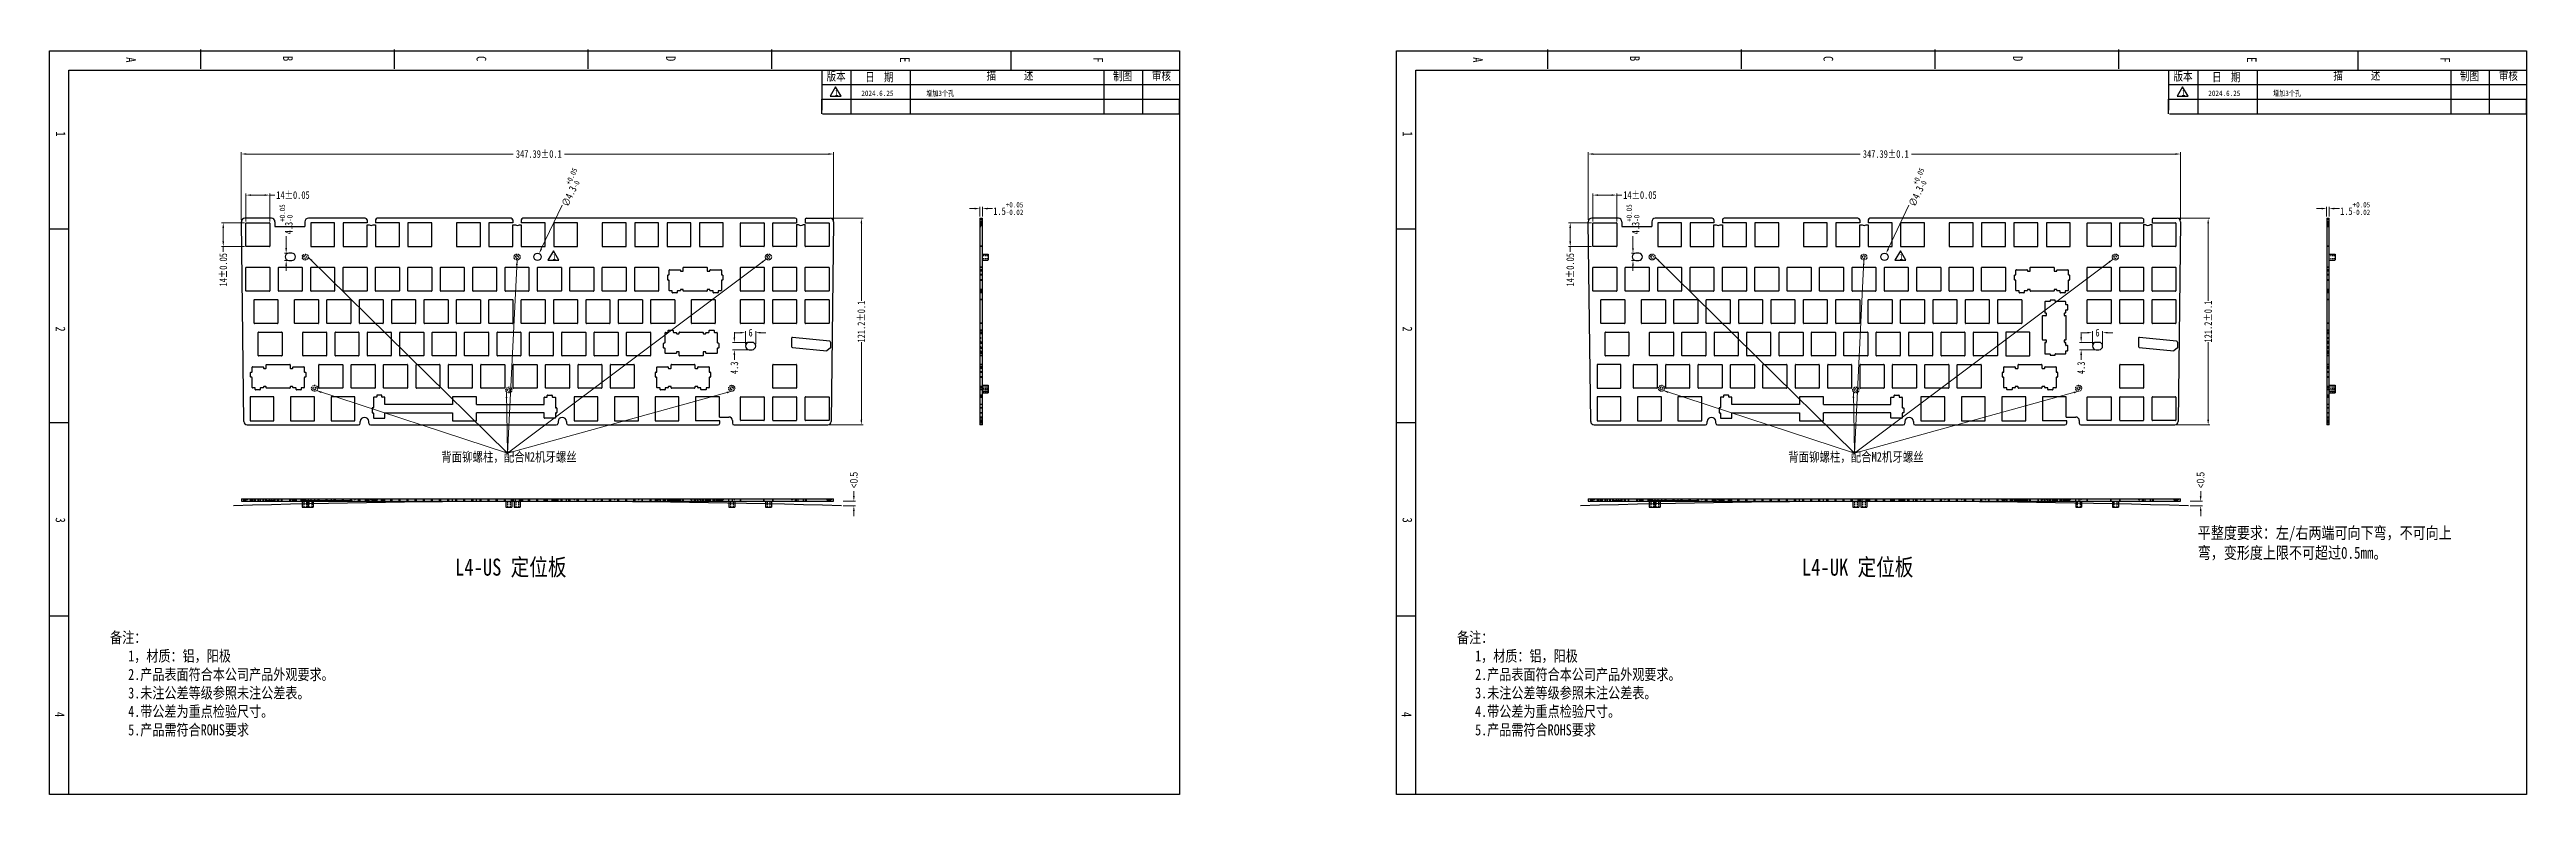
# Model space of a CAD drawing. Header units: inches. Extents: x -69 to 1384, y 245 to 682.
import ezdxf

# ---------------------------------------------------------------- set-up
doc = ezdxf.new("R2010")
doc.units = ezdxf.units.IN
doc.header["$LTSCALE"] = 1.21
doc.header["$MEASUREMENT"] = 0
doc.header["$PDMODE"] = 3
doc.header["$PDSIZE"] = 0.3125
doc.linetypes.add('HIDDEN', pattern=[0.2, 0.1, -0.1])
doc.layers.get('0').update_dxf_attribs({"linetype": 'CONTINUOUS'})
doc.layers.get('Defpoints').update_dxf_attribs({"linetype": 'CONTINUOUS'})
doc.layers.add('DEFAULT_2', color=8, linetype='HIDDEN')
doc.layers.add('标注尺寸', color=2, linetype='CONTINUOUS')
doc.layers.add('dim', color=82, linetype='CONTINUOUS', lineweight=9)
doc.styles.get("Standard").update_dxf_attribs({"font": 'txt', "width": 0.8})
doc.dimstyles.new('YanXiu', dxfattribs={"dimscale": 1.5, "dimtxt": 3, "dimasz": 2, "dimexe": 0.66, "dimexo": 0.66, "dimgap": 0.66, "dimtad": 0, "dimdsep": 46, "dimtxsty": 'STANDARD', "dimcen": 0, "dimclrd": 3, "dimclre": 6, "dimclrt": 3, "dimazin": 2, "dimtm": 1e-09, "dimtfac": 1, "dimtofl": 0, "dimtmove": 0, "dimatfit": 3, "dimfxl": 1, "dimlwd": 5, "dimlwe": 5, "dimarcsym": 0})

msp = doc.modelspace()

# ---------------------------------------------------------------- texts
at = {"color": 7, "linetype": 'Continuous', "char_height": 5.675, "width": 5.67494, "attachment_point": 1, "rotation": 270, "line_spacing_factor": 0.9}
for s, insert in [('A', (-18.593, 677.304)), ('B', (73.549, 678.015)), ('C', (187.048, 678.015)), ('D', (298.188, 678.015)), ('E', (435.402, 677.304)), ('F', (548.901, 677.304)), ('A', (771.474, 677.304)), ('B', (863.616, 678.015)), ('C', (977.115, 678.015)), ('D', (1088.255, 678.015)), ('E', (1225.469, 677.304)), ('F', (1338.967, 677.304)), ('1', (-59.708, 633.849)), ('1', (730.358, 633.849)), ('2', (-59.81, 519.383)), ('2', (730.257, 519.383)), ('3', (-59.831, 407.285)), ('3', (730.236, 407.285)), ('4', (-60.277, 293.261)), ('4', (729.79, 293.261))]:
    msp.add_mtext(s, dxfattribs=dict(at, insert=insert))
at = {"attachment_point": 1}
for s, width, insert, char_height, own_width in [('版本', 7.64621, (386.697, 668.581), 4.9951, 11.59118), ('日  期', 11.72282, (409.335, 668.118), 4.9951, 34.55281), ('描      述', 20.53179, (480.503, 669.088), 4.9951, 39.42079), ('制图', 8.18568, (554.735, 668.748), 4.9951, 12.40898), ('审核', 8.11295, (577.512, 668.874), 4.9951, 12.29873), ('版本', 7.64621, (1176.764, 668.581), 4.9951, 11.59118), ('日  期', 11.72282, (1199.401, 668.118), 4.9951, 34.55281), ('描      述', 20.53179, (1270.57, 669.088), 4.9951, 39.42079), ('制图', 8.18568, (1344.801, 668.748), 4.9951, 12.40898), ('审核', 8.11295, (1367.578, 668.874), 4.9951, 12.29873), ('{\\fSimSun|b0|i0|c134|p2;\\C4;背面铆螺柱，配合M2机牙螺丝}', 11.94004, (160.703, 445.654), 5.6, 94.96849), ('{\\fSimSun|b0|i0|c134|p2;\\C4;背面铆螺柱，配合M2机牙螺丝}', 11.94004, (950.769, 445.654), 5.6, 94.96849), ('{\\fSimSun|b0|i0|c134|p2;\\C1;L4-US 定位板}', 11.94004, (168.741, 383.16), 10, 210.26481), ('{\\fSimSun|b0|i0|c134|p2;\\C1;L4-UK 定位板}', 11.94004, (958.808, 383.16), 10, 210.26481)]:
    msp.add_mtext_dynamic_manual_height_columns(s, width=width, gutter_width=1, heights=[0], dxfattribs=dict(at, insert=insert, char_height=char_height)).dxf.set("width", own_width)
at = {"color": 1, "char_height": 3.2, "width": 2.58609, "attachment_point": 1}
for insert in [(391.473, 657.989), (1181.54, 657.989), (225.922, 561.743), (1015.989, 561.743)]:
    msp.add_mtext('{\\fSimSun|b0|i0|c134|p2;1}', dxfattribs=dict(at, insert=insert))
at = {"attachment_point": 1}
for s, insert, char_height, width in [('{\\fSimSun|b0|i0|c134|p2;2024.6.25}', (407.091, 657.723), 3.2, 2.58609), ('{\\fSimSun|b0|i0|c134|p2;增加3个孔}', (445.124, 657.723), 3.2, 39.5646), ('{\\fSimSun|b0|i0|c134|p2;2024.6.25}', (1197.158, 657.723), 3.2, 2.58609), ('{\\fSimSun|b0|i0|c134|p2;增加3个孔}', (1235.19, 657.723), 3.2, 39.5646), ('{\\fSimSun|b0|i0|c134|p54;备注：\\P   \\fSimSun|b0|i0|c134|p2;1，材质：铝，阳极\\P\\fSimSun|b0|i0|c134|p54;   2.产品表面符合本公司产品外观要求。\\P   3.未注公差等级参照未注公差表\\fSimSun|b0|i0|c134|p34;。\\P\\pt454.7;   4.带公差为重点检验尺寸。\\P   5.产品需符合ROHS要求}', (-33.578, 340.139), 6.5, 215.5784), ('{\\fSimSun|b0|i0|c134|p54;备注：\\P   \\fSimSun|b0|i0|c134|p2;1，材质：铝，阳极\\P\\fSimSun|b0|i0|c134|p54;   2.产品表面符合本公司产品外观要求。\\P   3.未注公差等级参照未注公差表\\fSimSun|b0|i0|c134|p34;。\\P\\pt454.7;   4.带公差为重点检验尺寸。\\P   5.产品需符合ROHS要求}', (756.488, 340.139), 6.5, 215.5784)]:
    msp.add_mtext(s, dxfattribs=dict(at, insert=insert, char_height=char_height, width=width))
at = {"layer": '标注尺寸', "insert": (1191.015, 401.764), "char_height": 7, "width": 151.39759, "attachment_point": 1}
msp.add_mtext('{\\fSimSun|b1|i0|c134|p2;平整度要求：左/右两端可向下弯，不可向上弯，变形度上限不可超过0.5mm。}', dxfattribs=at)

# ---------------------------------------------------------------- blocks, each defined once
blk = doc.blocks.new('*D1')
at = {"color": 3, "lineweight": 5}
for p, q in [((402.7, 419.8), (402.7, 422.8)), ((402.7, 411.1), (402.7, 408.1))]:
    blk.add_line(p, q, dxfattribs=at)
at = {"color": 6, "lineweight": 5}
for p, q in [((396.5, 416.8), (403.7, 416.8)), ((396.5, 414.1), (403.7, 414.1))]:
    blk.add_line(p, q, dxfattribs=at)
at = {"color": 3}
for points in [[(402.2, 419.8), (403.2, 419.8), (402.7, 416.8)], [(402.2, 411.1), (403.2, 411.1), (402.7, 414.1)]]:
    blk.add_solid(points, dxfattribs=at)
at = {"layer": 'Defpoints', "color": 0}
for p in [(395.5, 416.8), (395.5, 414.1), (402.7, 416.8)]:
    blk.add_point(p, dxfattribs=at)
at = {"color": 3, "insert": (402.7, 429.2), "char_height": 4.5, "attachment_point": 5, "rotation": 90}
blk.add_mtext('{\\f»ªÎÄÐÂÎº|b0|i0|c134|p0;<0.5}', dxfattribs=at)
blk = doc.blocks.new('*D2')
at = {"color": 3, "lineweight": 5}
for p, q in [((1192.7, 419.8), (1192.7, 422.8)), ((1192.7, 411.1), (1192.7, 408.1))]:
    blk.add_line(p, q, dxfattribs=at)
at = {"color": 6, "lineweight": 5}
for p, q in [((1186.5, 416.8), (1193.7, 416.8)), ((1186.5, 414.1), (1193.7, 414.1))]:
    blk.add_line(p, q, dxfattribs=at)
at = {"color": 3}
for points in [[(1192.2, 419.8), (1193.2, 419.8), (1192.7, 416.8)], [(1192.2, 411.1), (1193.2, 411.1), (1192.7, 414.1)]]:
    blk.add_solid(points, dxfattribs=at)
at = {"layer": 'Defpoints', "color": 0}
for p in [(1185.5, 416.8), (1185.5, 414.1), (1192.7, 416.8)]:
    blk.add_point(p, dxfattribs=at)
at = {"color": 3, "insert": (1192.7, 429.2), "char_height": 4.5, "attachment_point": 5, "rotation": 90}
blk.add_mtext('{\\f»ªÎÄÐÂÎº|b0|i0|c134|p0;<0.5}', dxfattribs=at)
blk = doc.blocks.new('*D4')
at = {"color": 3, "lineweight": 5}
blk.add_line((231.6, 590.5), (219.3, 564.8), dxfattribs=at)
at = {"color": 3}
blk.add_solid([(218.9, 565), (219.8, 564.6), (218.1, 562.1)], dxfattribs=at)
at = {"layer": 'Defpoints', "color": 0}
for p in [(216.2, 558.2), (218.1, 562.1)]:
    blk.add_point(p, dxfattribs=at)
at = {"color": 3, "insert": (236.5, 601), "char_height": 4.5, "attachment_point": 5, "rotation": 64.5554}
blk.add_mtext('∅4.3{\\H0.7x;\\S+0.05^ -0;}', dxfattribs=at)
blk = doc.blocks.new('*D5')
at = {"color": 6, "lineweight": 5}
for p, q in [((43.4, 581.8), (43.4, 621.5)), ((390.8, 581.8), (390.8, 621.5))]:
    blk.add_line(p, q, dxfattribs=at)
at = {"color": 3, "lineweight": 5}
for p, q in [((46.4, 620.5), (202.8, 620.5)), ((387.8, 620.5), (233, 620.5))]:
    blk.add_line(p, q, dxfattribs=at)
at = {"color": 3}
for points in [[(46.4, 621), (46.4, 620), (43.4, 620.5)], [(387.8, 621), (387.8, 620), (390.8, 620.5)]]:
    blk.add_solid(points, dxfattribs=at)
at = {"layer": 'Defpoints', "color": 0}
for p in [(390.8, 620.5), (43.4, 580.8), (390.8, 580.8)]:
    blk.add_point(p, dxfattribs=at)
at = {"color": 3, "insert": (217.9, 620.5), "char_height": 4.5, "attachment_point": 5}
blk.add_mtext('347.39%%P0.1', dxfattribs=at)
blk = doc.blocks.new('*D6')
at = {"color": 3, "lineweight": 5}
for p, q in [((473.6, 588.5), (470.6, 588.5)), ((481.1, 588.5), (484.1, 588.5))]:
    blk.add_line(p, q, dxfattribs=at)
at = {"color": 6, "lineweight": 5}
for p, q in [((476.6, 583.8), (476.6, 589.5)), ((478.1, 583.8), (478.1, 589.5))]:
    blk.add_line(p, q, dxfattribs=at)
at = {"color": 3}
for points in [[(473.6, 589), (473.6, 588), (476.6, 588.5)], [(481.1, 589), (481.1, 588), (478.1, 588.5)]]:
    blk.add_solid(points, dxfattribs=at)
at = {"layer": 'Defpoints', "color": 0}
for p in [(476.6, 582.8), (478.1, 588.5), (478.1, 582.8)]:
    blk.add_point(p, dxfattribs=at)
at = {"color": 3, "insert": (493.3, 588.5), "char_height": 4.5, "attachment_point": 5}
blk.add_mtext('1.5{\\H0.7x;\\S+0.05^ -0.02;}', dxfattribs=at)
blk = doc.blocks.new('*D7')
at = {"color": 6, "lineweight": 5}
for p, q in [((46.1, 581), (46.1, 597.4)), ((60.1, 581), (60.1, 597.4))]:
    blk.add_line(p, q, dxfattribs=at)
at = {"color": 3, "lineweight": 5}
for p, q in [((49.1, 596.4), (57.1, 596.4)), ((60.1, 596.4), (63.1, 596.4))]:
    blk.add_line(p, q, dxfattribs=at)
at = {"color": 3}
for points in [[(49.1, 596.9), (49.1, 595.9), (46.1, 596.4)], [(57.1, 596.9), (57.1, 595.9), (60.1, 596.4)]]:
    blk.add_solid(points, dxfattribs=at)
at = {"layer": 'Defpoints', "color": 0}
for p in [(60.1, 596.4), (46.1, 580), (60.1, 580)]:
    blk.add_point(p, dxfattribs=at)
at = {"color": 3, "insert": (73.7, 596.4), "char_height": 4.5, "attachment_point": 5}
blk.add_mtext('14%%P0.05', dxfattribs=at)
blk = doc.blocks.new('*D8')
at = {"color": 6, "lineweight": 5}
for p, q in [((45.3, 580.2), (31.8, 580.2)), ((45.3, 566.2), (31.8, 566.2))]:
    blk.add_line(p, q, dxfattribs=at)
at = {"color": 3, "lineweight": 5}
for p, q in [((32.8, 577.2), (32.8, 569.2)), ((32.8, 566.2), (32.8, 563.2))]:
    blk.add_line(p, q, dxfattribs=at)
at = {"color": 3}
for points in [[(32.3, 577.2), (33.3, 577.2), (32.8, 580.2)], [(32.3, 569.2), (33.3, 569.2), (32.8, 566.2)]]:
    blk.add_solid(points, dxfattribs=at)
at = {"layer": 'Defpoints', "color": 0}
for p in [(46.3, 580.2), (32.8, 566.2), (46.3, 566.2)]:
    blk.add_point(p, dxfattribs=at)
at = {"color": 3, "insert": (32.8, 552.6), "char_height": 4.5, "attachment_point": 5, "rotation": 90}
blk.add_mtext('14%%P0.05', dxfattribs=at)
blk = doc.blocks.new('*D9')
at = {"color": 6, "lineweight": 5}
for p, q in [((389.8, 582.8), (408.1, 582.8)), ((388.4, 461.6), (408.1, 461.6))]:
    blk.add_line(p, q, dxfattribs=at)
at = {"color": 3, "lineweight": 5}
for p, q in [((407.1, 579.8), (407.1, 534.3)), ((407.1, 464.6), (407.1, 510.1))]:
    blk.add_line(p, q, dxfattribs=at)
at = {"color": 3}
for points in [[(406.6, 579.8), (407.6, 579.8), (407.1, 582.8)], [(406.6, 464.6), (407.6, 464.6), (407.1, 461.6)]]:
    blk.add_solid(points, dxfattribs=at)
at = {"layer": 'Defpoints', "color": 0}
for p in [(388.8, 582.8), (387.4, 461.6), (407.1, 461.6)]:
    blk.add_point(p, dxfattribs=at)
at = {"color": 3, "insert": (407.1, 522.2), "char_height": 4.5, "attachment_point": 5, "rotation": 90}
blk.add_mtext('121.2%%P0.1', dxfattribs=at)
blk = doc.blocks.new('*D10')
at = {"color": 6, "lineweight": 5}
for p, q in [((340.3, 510), (331.6, 510)), ((340.3, 505.7), (331.6, 505.7))]:
    blk.add_line(p, q, dxfattribs=at)
at = {"color": 3, "lineweight": 5}
for p, q in [((332.6, 513), (332.6, 516)), ((332.6, 502.7), (332.6, 499.7))]:
    blk.add_line(p, q, dxfattribs=at)
at = {"color": 3}
for points in [[(332.1, 513), (333.1, 513), (332.6, 510)], [(332.1, 502.7), (333.1, 502.7), (332.6, 505.7)]]:
    blk.add_solid(points, dxfattribs=at)
at = {"layer": 'Defpoints', "color": 0}
for p in [(341.3, 510), (332.6, 505.7), (341.3, 505.7)]:
    blk.add_point(p, dxfattribs=at)
at = {"color": 3, "insert": (332.6, 495.1), "char_height": 4.5, "attachment_point": 5, "rotation": 90}
blk.add_mtext('4.3', dxfattribs=at)
blk = doc.blocks.new('*D11')
at = {"color": 3, "lineweight": 5}
for p, q in [((336.1, 515.7), (333.1, 515.7)), ((348.1, 515.7), (351.1, 515.7))]:
    blk.add_line(p, q, dxfattribs=at)
at = {"color": 6, "lineweight": 5}
for p, q in [((339.1, 508.9), (339.1, 516.6)), ((345.1, 508.9), (345.1, 516.6))]:
    blk.add_line(p, q, dxfattribs=at)
at = {"color": 3}
for points in [[(336.1, 516.2), (336.1, 515.2), (339.1, 515.7)], [(348.1, 516.2), (348.1, 515.2), (345.1, 515.7)]]:
    blk.add_solid(points, dxfattribs=at)
at = {"layer": 'Defpoints', "color": 0}
for p in [(345.1, 515.7), (339.1, 507.9), (345.1, 507.9)]:
    blk.add_point(p, dxfattribs=at)
at = {"color": 3, "insert": (342.1, 515.7), "char_height": 4.5, "attachment_point": 5}
blk.add_mtext('6', dxfattribs=at)
blk = doc.blocks.new('*D12')
at = {"color": 3, "lineweight": 5}
for p, q in [((69.7, 565.3), (69.7, 572.4)), ((69.7, 555), (69.7, 552))]:
    blk.add_line(p, q, dxfattribs=at)
at = {"color": 6, "lineweight": 5}
for p, q in [((70.3, 562.3), (68.7, 562.3)), ((70.3, 558), (68.7, 558))]:
    blk.add_line(p, q, dxfattribs=at)
at = {"color": 3}
for points in [[(69.2, 565.3), (70.2, 565.3), (69.7, 562.3)], [(69.2, 555), (70.2, 555), (69.7, 558)]]:
    blk.add_solid(points, dxfattribs=at)
at = {"layer": 'Defpoints', "color": 0}
for p in [(69.7, 558), (71.3, 562.3), (71.3, 558)]:
    blk.add_point(p, dxfattribs=at)
at = {"color": 3, "insert": (69.7, 582.2), "char_height": 4.5, "attachment_point": 5, "rotation": 90}
blk.add_mtext('4.3{\\H0.7x;\\S+0.05^ -0;}', dxfattribs=at)
blk = doc.blocks.new('*D14')
at = {"color": 3, "lineweight": 5}
blk.add_line((1021.6, 590.5), (1009.4, 564.8), dxfattribs=at)
at = {"color": 3}
blk.add_solid([(1009, 565), (1009.9, 564.6), (1008.1, 562.1)], dxfattribs=at)
at = {"layer": 'Defpoints', "color": 0}
for p in [(1006.3, 558.2), (1008.1, 562.1)]:
    blk.add_point(p, dxfattribs=at)
at = {"color": 3, "insert": (1026.6, 601), "char_height": 4.5, "attachment_point": 5, "rotation": 64.5554}
blk.add_mtext('∅4.3{\\H0.7x;\\S+0.05^ -0;}', dxfattribs=at)
blk = doc.blocks.new('*D15')
at = {"color": 6, "lineweight": 5}
for p, q in [((833.5, 581.8), (833.5, 621.5)), ((1180.9, 581.8), (1180.9, 621.5))]:
    blk.add_line(p, q, dxfattribs=at)
at = {"color": 3, "lineweight": 5}
for p, q in [((836.5, 620.5), (992.9, 620.5)), ((1177.9, 620.5), (1023.1, 620.5))]:
    blk.add_line(p, q, dxfattribs=at)
at = {"color": 3}
for points in [[(836.5, 621), (836.5, 620), (833.5, 620.5)], [(1177.9, 621), (1177.9, 620), (1180.9, 620.5)]]:
    blk.add_solid(points, dxfattribs=at)
at = {"layer": 'Defpoints', "color": 0}
for p in [(1180.9, 620.5), (833.5, 580.8), (1180.9, 580.8)]:
    blk.add_point(p, dxfattribs=at)
at = {"color": 3, "insert": (1008, 620.5), "char_height": 4.5, "attachment_point": 5}
blk.add_mtext('347.39%%P0.1', dxfattribs=at)
blk = doc.blocks.new('*D16')
at = {"color": 3, "lineweight": 5}
for p, q in [((1263.6, 588.5), (1260.6, 588.5)), ((1271.1, 588.5), (1274.1, 588.5))]:
    blk.add_line(p, q, dxfattribs=at)
at = {"color": 6, "lineweight": 5}
for p, q in [((1266.6, 583.8), (1266.6, 589.5)), ((1268.1, 583.8), (1268.1, 589.5))]:
    blk.add_line(p, q, dxfattribs=at)
at = {"color": 3}
for points in [[(1263.6, 589), (1263.6, 588), (1266.6, 588.5)], [(1271.1, 589), (1271.1, 588), (1268.1, 588.5)]]:
    blk.add_solid(points, dxfattribs=at)
at = {"layer": 'Defpoints', "color": 0}
for p in [(1266.6, 582.8), (1268.1, 588.5), (1268.1, 582.8)]:
    blk.add_point(p, dxfattribs=at)
at = {"color": 3, "insert": (1283.3, 588.5), "char_height": 4.5, "attachment_point": 5}
blk.add_mtext('1.5{\\H0.7x;\\S+0.05^ -0.02;}', dxfattribs=at)
blk = doc.blocks.new('*D17')
at = {"color": 6, "lineweight": 5}
for p, q in [((836.2, 581), (836.2, 597.4)), ((850.2, 581), (850.2, 597.4))]:
    blk.add_line(p, q, dxfattribs=at)
at = {"color": 3, "lineweight": 5}
for p, q in [((839.2, 596.4), (847.2, 596.4)), ((850.2, 596.4), (853.2, 596.4))]:
    blk.add_line(p, q, dxfattribs=at)
at = {"color": 3}
for points in [[(839.2, 596.9), (839.2, 595.9), (836.2, 596.4)], [(847.2, 596.9), (847.2, 595.9), (850.2, 596.4)]]:
    blk.add_solid(points, dxfattribs=at)
at = {"layer": 'Defpoints', "color": 0}
for p in [(850.2, 596.4), (836.2, 580), (850.2, 580)]:
    blk.add_point(p, dxfattribs=at)
at = {"color": 3, "insert": (863.8, 596.4), "char_height": 4.5, "attachment_point": 5}
blk.add_mtext('14%%P0.05', dxfattribs=at)
blk = doc.blocks.new('*D18')
at = {"color": 6, "lineweight": 5}
for p, q in [((835.4, 580.2), (821.9, 580.2)), ((835.4, 566.2), (821.9, 566.2))]:
    blk.add_line(p, q, dxfattribs=at)
at = {"color": 3, "lineweight": 5}
for p, q in [((822.9, 577.2), (822.9, 569.2)), ((822.9, 566.2), (822.9, 563.2))]:
    blk.add_line(p, q, dxfattribs=at)
at = {"color": 3}
for points in [[(822.4, 577.2), (823.4, 577.2), (822.9, 580.2)], [(822.4, 569.2), (823.4, 569.2), (822.9, 566.2)]]:
    blk.add_solid(points, dxfattribs=at)
at = {"layer": 'Defpoints', "color": 0}
for p in [(836.4, 580.2), (822.9, 566.2), (836.4, 566.2)]:
    blk.add_point(p, dxfattribs=at)
at = {"color": 3, "insert": (822.9, 552.6), "char_height": 4.5, "attachment_point": 5, "rotation": 90}
blk.add_mtext('14%%P0.05', dxfattribs=at)
blk = doc.blocks.new('*D19')
at = {"color": 6, "lineweight": 5}
for p, q in [((1179.9, 582.8), (1198.1, 582.8)), ((1178.5, 461.6), (1198.1, 461.6))]:
    blk.add_line(p, q, dxfattribs=at)
at = {"color": 3, "lineweight": 5}
for p, q in [((1197.1, 579.8), (1197.1, 534.3)), ((1197.1, 464.6), (1197.1, 510.1))]:
    blk.add_line(p, q, dxfattribs=at)
at = {"color": 3}
for points in [[(1196.6, 579.8), (1197.6, 579.8), (1197.1, 582.8)], [(1196.6, 464.6), (1197.6, 464.6), (1197.1, 461.6)]]:
    blk.add_solid(points, dxfattribs=at)
at = {"layer": 'Defpoints', "color": 0}
for p in [(1178.9, 582.8), (1177.5, 461.6), (1197.1, 461.6)]:
    blk.add_point(p, dxfattribs=at)
at = {"color": 3, "insert": (1197.1, 522.2), "char_height": 4.5, "attachment_point": 5, "rotation": 90}
blk.add_mtext('121.2%%P0.1', dxfattribs=at)
blk = doc.blocks.new('*D20')
at = {"color": 6, "lineweight": 5}
for p, q in [((1130.4, 510), (1121.6, 510)), ((1130.4, 505.7), (1121.6, 505.7))]:
    blk.add_line(p, q, dxfattribs=at)
at = {"color": 3, "lineweight": 5}
for p, q in [((1122.6, 513), (1122.6, 516)), ((1122.6, 502.7), (1122.6, 499.7))]:
    blk.add_line(p, q, dxfattribs=at)
at = {"color": 3}
for points in [[(1122.1, 513), (1123.1, 513), (1122.6, 510)], [(1122.1, 502.7), (1123.1, 502.7), (1122.6, 505.7)]]:
    blk.add_solid(points, dxfattribs=at)
at = {"layer": 'Defpoints', "color": 0}
for p in [(1131.3, 510), (1122.6, 505.7), (1131.3, 505.7)]:
    blk.add_point(p, dxfattribs=at)
at = {"color": 3, "insert": (1122.6, 495.1), "char_height": 4.5, "attachment_point": 5, "rotation": 90}
blk.add_mtext('4.3', dxfattribs=at)
blk = doc.blocks.new('*D21')
at = {"color": 3, "lineweight": 5}
for p, q in [((1126.2, 515.7), (1123.2, 515.7)), ((1138.2, 515.7), (1141.2, 515.7))]:
    blk.add_line(p, q, dxfattribs=at)
at = {"color": 6, "lineweight": 5}
for p, q in [((1129.2, 508.9), (1129.2, 516.6)), ((1135.2, 508.9), (1135.2, 516.6))]:
    blk.add_line(p, q, dxfattribs=at)
at = {"color": 3}
for points in [[(1126.2, 516.2), (1126.2, 515.2), (1129.2, 515.7)], [(1138.2, 516.2), (1138.2, 515.2), (1135.2, 515.7)]]:
    blk.add_solid(points, dxfattribs=at)
at = {"layer": 'Defpoints', "color": 0}
for p in [(1135.2, 515.7), (1129.2, 507.9), (1135.2, 507.9)]:
    blk.add_point(p, dxfattribs=at)
at = {"color": 3, "insert": (1132.2, 515.7), "char_height": 4.5, "attachment_point": 5}
blk.add_mtext('6', dxfattribs=at)
blk = doc.blocks.new('*D13')
at = {"color": 3, "lineweight": 5}
for p, q in [((859.7, 565.3), (859.7, 572.4)), ((859.7, 555), (859.7, 552))]:
    blk.add_line(p, q, dxfattribs=at)
at = {"color": 6, "lineweight": 5}
for p, q in [((860.4, 562.3), (858.8, 562.3)), ((860.4, 558), (858.8, 558))]:
    blk.add_line(p, q, dxfattribs=at)
at = {"color": 3}
for points in [[(859.2, 565.3), (860.2, 565.3), (859.7, 562.3)], [(859.2, 555), (860.2, 555), (859.7, 558)]]:
    blk.add_solid(points, dxfattribs=at)
at = {"layer": 'Defpoints', "color": 0}
for p in [(859.7, 558), (861.3, 562.3), (861.3, 558)]:
    blk.add_point(p, dxfattribs=at)
at = {"color": 3, "insert": (859.7, 582.2), "char_height": 4.5, "attachment_point": 5, "rotation": 90}
blk.add_mtext('4.3{\\H0.7x;\\S+0.05^ -0;}', dxfattribs=at)

# ---------------------------------------------------------------- dimensions: what is measured, and where the dimension line sits
at = {"color": 1}
for base, p1, p2, text, picture, middle in [((390.828, 620.527), (43.437, 580.779), (390.828, 580.803), '<>%%P0.1', '*D5', (217.915, 620.527)), ((1180.894, 620.527), (833.503, 580.779), (1180.894, 580.803), '<>%%P0.1', '*D15', (1007.981, 620.527)), ((60.13, 596.392), (46.13, 579.993), (60.13, 579.993), '<>%%P0.05', '*D7', (73.72, 596.392)), ((850.197, 596.392), (836.197, 579.993), (850.197, 579.993), '<>%%P0.05', '*D17', (863.787, 596.392))]:
    dim = msp.add_linear_dim(base=base, p1=p1, p2=p2, text=text, dimstyle='YanXiu', dxfattribs=at)
    dim.commit()
    dim.dimension.update_dxf_attribs({"geometry": picture, "text_midpoint": middle, "dimtype": 160})
for p1, p2, picture, middle in [((216.208, 558.236), (218.056, 562.119), '*D4', (236.541, 600.969)), ((1006.275, 558.236), (1008.123, 562.119), '*D14', (1026.607, 600.969))]:
    dim = msp.add_diameter_dim_2p(p1=p1, p2=p2, text='<>{\\H0.7x;\\S+0.05^ -0;}', dimstyle='YanXiu', dxfattribs=at)
    dim.commit()
    dim.dimension.update_dxf_attribs({"geometry": picture, "text_midpoint": middle, "dimtype": 163})
for base, p1, p2, picture, middle in [((69.677, 558.027), (71.282, 562.327), (71.282, 558.027), '*D12', (69.677, 582.211)), ((859.743, 558.027), (861.349, 562.327), (861.349, 558.027), '*D13', (859.743, 582.211))]:
    dim = msp.add_linear_dim(base=base, p1=p1, p2=p2, angle=90, text='<>{\\H0.7x;\\S+0.05^ -0;}', dimstyle='YanXiu', dxfattribs=at)
    dim.commit()
    dim.dimension.update_dxf_attribs({"geometry": picture, "text_midpoint": middle, "dimtype": 160})
for base, p1, p2, text, picture, middle in [((407.062, 461.599), (388.828, 582.803), (387.425, 461.599), '<>%%P0.1', '*D9', (407.062, 522.201)), ((1197.129, 461.599), (1178.894, 582.803), (1177.492, 461.599), '<>%%P0.1', '*D19', (1197.129, 522.201)), ((32.789, 566.193), (46.33, 580.193), (46.33, 566.193), '<>%%P0.05', '*D8', (32.789, 552.603)), ((822.856, 566.193), (836.397, 580.193), (836.397, 566.193), '<>%%P0.05', '*D18', (822.856, 552.603))]:
    dim = msp.add_linear_dim(base=base, p1=p1, p2=p2, angle=90, text=text, dimstyle='YanXiu', dxfattribs=at)
    dim.commit()
    dim.dimension.update_dxf_attribs({"geometry": picture, "text_midpoint": middle})
for base, p1, p2, picture, middle in [((478.071, 588.545), (476.571, 582.803), (478.071, 582.803), '*D6', (493.281, 588.545)), ((1268.138, 588.545), (1266.638, 582.803), (1268.138, 582.803), '*D16', (1283.348, 588.545))]:
    dim = msp.add_linear_dim(base=base, p1=p1, p2=p2, text='<>{\\H0.7x;\\S+0.05^ -0.02;}', dimstyle='YanXiu', dxfattribs=at)
    dim.commit()
    dim.dimension.update_dxf_attribs({"geometry": picture, "text_midpoint": middle})
for base, p1, p2, picture, middle in [((332.554, 505.727), (341.282, 510.027), (341.282, 505.727), '*D10', (332.554, 495.137)), ((1122.621, 505.727), (1131.349, 510.027), (1131.349, 505.727), '*D20', (1122.621, 495.137))]:
    dim = msp.add_linear_dim(base=base, p1=p1, p2=p2, angle=90, dimstyle='YanXiu', dxfattribs=at)
    dim.commit()
    dim.dimension.update_dxf_attribs({"geometry": picture, "text_midpoint": middle})
for base, p1, p2, picture, middle in [((345.132, 515.654), (339.132, 507.877), (345.132, 507.877), '*D11', (342.132, 515.654)), ((1135.199, 515.654), (1129.199, 507.877), (1135.199, 507.877), '*D21', (1132.199, 515.654))]:
    dim = msp.add_linear_dim(base=base, p1=p1, p2=p2, dimstyle='YanXiu', dxfattribs=at)
    dim.commit()
    dim.dimension.update_dxf_attribs({"geometry": picture, "text_midpoint": middle})
for base, p1, p2, picture, middle in [((402.681, 416.766), (395.479, 414.116), (395.479, 416.766), '*D1', (402.681, 429.242)), ((1192.747, 416.766), (1185.545, 414.116), (1185.545, 416.766), '*D2', (1192.747, 429.242))]:
    dim = msp.add_linear_dim(base=base, p1=p1, p2=p2, angle=90, text='{\\f»ªÎÄÐÂÎº|b0|i0|c134|p0;<0.5}', dimstyle='YanXiu')
    dim.commit()
    dim.dimension.update_dxf_attribs({"geometry": picture, "text_midpoint": middle})

# ---------------------------------------------------------------- linework, layer by layer
at = {"color": 7, "linetype": 'Continuous'}
for p, q in [((-69.1, 244.798), (-69.1, 681.087)), ((-69.1, 681.087), (593.733, 681.087)), ((-57.75, 244.798), (-57.75, 669.737)), ((-57.75, 669.737), (593.733, 669.737)), ((19.637, 670.449), (19.637, 681.798)), ((133.136, 681.798), (133.136, 670.449)), ((246.635, 681.798), (246.635, 670.449)), ((354.441, 681.798), (354.441, 670.449)), ((383.852, 669.709), (593.219, 669.709)), ((383.852, 669.709), (383.852, 646.229)), ((400.928, 669.709), (400.928, 644.085)), ((435.686, 669.709), (435.686, 644.085)), ((494.989, 669.737), (494.989, 681.087)), ((549.386, 669.737), (549.386, 644.113)), ((571.928, 669.737), (571.928, 644.113)), ((593.733, 681.087), (593.733, 244.798)), ((593.733, 669.737), (593.733, 646.258)), ((720.967, 244.798), (720.967, 681.087)), ((720.967, 681.087), (1383.799, 681.087)), ((732.317, 244.798), (732.317, 669.737)), ((732.317, 669.737), (1383.799, 669.737)), ((809.704, 670.449), (809.704, 681.798)), ((923.203, 681.798), (923.203, 670.449)), ((1036.701, 681.798), (1036.701, 670.449)), ((1144.508, 681.798), (1144.508, 670.449)), ((1173.918, 669.709), (1383.286, 669.709)), ((1173.918, 669.709), (1173.918, 646.229)), ((1190.995, 669.709), (1190.995, 644.085)), ((1225.753, 669.709), (1225.753, 644.085)), ((1285.055, 669.737), (1285.055, 681.087)), ((1339.453, 669.737), (1339.453, 644.113)), ((1361.995, 669.737), (1361.995, 644.113)), ((1383.799, 681.087), (1383.799, 244.798)), ((1383.799, 669.737), (1383.799, 646.258)), ((384.365, 661.215), (593.733, 661.215)), ((1174.432, 661.215), (1383.799, 661.215)), ((61.137, 582.803), (45.437, 582.803)), ((116.13, 582.803), (82.737, 582.803)), ((117.13, 581.803), (117.13, 580.193)), ((122.13, 581.803), (122.13, 580.193)), ((201.63, 582.803), (123.13, 582.803)), ((202.63, 581.803), (202.63, 580.193)), ((207.61, 581.803), (207.61, 580.193)), ((368.33, 582.803), (208.61, 582.803)), ((369.13, 582.403), (369.13, 579.993)), ((374.13, 582.403), (374.13, 579.993)), ((374.93, 582.803), (388.828, 582.803)), ((476.571, 582.803), (476.571, 461.599)), ((476.571, 582.803), (478.071, 582.803)), ((478.071, 461.599), (478.071, 582.803)), ((851.203, 582.803), (835.503, 582.803)), ((906.197, 582.803), (872.803, 582.803)), ((907.197, 581.803), (907.197, 580.193)), ((912.197, 581.803), (912.197, 580.193)), ((991.697, 582.803), (913.197, 582.803)), ((992.697, 581.803), (992.697, 580.193)), ((997.677, 581.803), (997.677, 580.193)), ((1158.397, 582.803), (998.677, 582.803)), ((1159.197, 582.403), (1159.197, 579.993)), ((1164.197, 582.403), (1164.197, 579.993)), ((1164.997, 582.803), (1178.894, 582.803)), ((1266.638, 582.803), (1266.638, 461.599)), ((1266.638, 582.803), (1268.138, 582.803)), ((1268.138, 461.599), (1268.138, 582.803)), ((-57.75, 576.441), (-69.1, 576.441)), ((44.839, 463.575), (43.437, 580.779)), ((46.13, 566.393), (46.13, 579.993)), ((46.33, 580.193), (59.93, 580.193)), ((60.13, 579.993), (60.13, 566.393)), ((63.137, 580.803), (63.137, 578.003)), ((63.137, 578.003), (80.737, 578.003)), ((80.737, 580.803), (80.737, 578.003)), ((84.13, 580.193), (84.13, 566.193)), ((98.13, 580.193), (84.13, 580.193)), ((98.13, 566.193), (98.13, 580.193)), ((103.13, 580.193), (103.13, 566.193)), ((117.13, 580.193), (103.13, 580.193)), ((117.13, 566.193), (117.13, 578.919)), ((117.13, 578.919), (118.466, 578.919)), ((120.794, 578.919), (122.13, 578.919)), ((136.13, 580.193), (122.13, 580.193)), ((122.13, 578.919), (122.13, 566.193)), ((136.13, 566.193), (136.13, 580.193)), ((141.13, 580.193), (141.13, 566.193)), ((155.13, 580.193), (141.13, 580.193)), ((155.13, 566.193), (155.13, 580.193)), ((169.63, 580.193), (169.63, 566.193)), ((183.63, 580.193), (169.63, 580.193)), ((183.63, 566.193), (183.63, 580.193)), ((188.63, 580.193), (188.63, 566.193)), ((202.63, 580.193), (188.63, 580.193)), ((202.63, 566.193), (202.63, 578.919)), ((202.63, 578.919), (204.146, 578.919)), ((206.474, 578.919), (207.63, 578.919)), ((221.63, 580.193), (207.63, 580.193)), ((207.63, 578.919), (207.63, 566.193)), ((221.63, 566.193), (221.63, 580.193)), ((226.63, 580.193), (226.63, 566.193)), ((240.63, 580.193), (226.63, 580.193)), ((240.63, 566.193), (240.63, 580.193)), ((255.13, 580.193), (255.13, 566.193)), ((269.13, 580.193), (255.13, 580.193)), ((269.13, 566.193), (269.13, 580.193)), ((274.13, 580.193), (274.13, 566.193)), ((288.13, 580.193), (274.13, 580.193)), ((288.13, 566.193), (288.13, 580.193)), ((307.13, 580.193), (293.13, 580.193)), ((293.13, 580.193), (293.13, 566.193)), ((307.13, 566.193), (307.13, 580.193)), ((326.13, 580.193), (312.13, 580.193)), ((312.13, 580.193), (312.13, 566.193)), ((326.13, 566.193), (326.13, 580.193)), ((336.13, 566.393), (336.13, 579.993)), ((336.33, 580.193), (349.93, 580.193)), ((350.13, 579.993), (350.13, 566.393)), ((355.13, 566.393), (355.13, 579.993)), ((355.33, 580.193), (368.93, 580.193)), ((369.13, 579.193), (370.091, 579.193)), ((369.13, 579.193), (369.13, 566.393)), ((373.169, 579.193), (374.13, 579.193)), ((374.13, 566.393), (374.13, 579.193)), ((374.33, 580.193), (387.93, 580.193)), ((388.13, 579.993), (388.13, 566.393)), ((390.828, 580.779), (389.425, 463.575)), ((478.071, 580.779), (476.571, 580.779)), ((732.317, 576.441), (720.967, 576.441)), ((834.906, 463.575), (833.503, 580.779)), ((836.197, 566.393), (836.197, 579.993)), ((836.397, 580.193), (849.997, 580.193)), ((850.197, 579.993), (850.197, 566.393)), ((853.203, 580.803), (853.203, 578.003)), ((853.203, 578.003), (870.803, 578.003)), ((870.803, 580.803), (870.803, 578.003)), ((874.197, 580.193), (874.197, 566.193)), ((888.197, 580.193), (874.197, 580.193)), ((888.197, 566.193), (888.197, 580.193)), ((893.197, 580.193), (893.197, 566.193)), ((907.197, 580.193), (893.197, 580.193)), ((907.197, 566.193), (907.197, 578.919)), ((907.197, 578.919), (908.533, 578.919)), ((910.861, 578.919), (912.197, 578.919)), ((926.197, 580.193), (912.197, 580.193)), ((912.197, 578.919), (912.197, 566.193)), ((926.197, 566.193), (926.197, 580.193)), ((931.197, 580.193), (931.197, 566.193)), ((945.197, 580.193), (931.197, 580.193)), ((945.197, 566.193), (945.197, 580.193)), ((959.697, 580.193), (959.697, 566.193)), ((973.697, 580.193), (959.697, 580.193)), ((973.697, 566.193), (973.697, 580.193)), ((978.697, 580.193), (978.697, 566.193)), ((992.697, 580.193), (978.697, 580.193)), ((992.697, 566.193), (992.697, 578.919)), ((992.697, 578.919), (994.213, 578.919)), ((996.541, 578.919), (997.697, 578.919)), ((1011.697, 580.193), (997.697, 580.193)), ((997.697, 578.919), (997.697, 566.193)), ((1011.697, 566.193), (1011.697, 580.193)), ((1016.697, 580.193), (1016.697, 566.193)), ((1030.697, 580.193), (1016.697, 580.193)), ((1030.697, 566.193), (1030.697, 580.193)), ((1045.197, 580.193), (1045.197, 566.193)), ((1059.197, 580.193), (1045.197, 580.193)), ((1059.197, 566.193), (1059.197, 580.193)), ((1064.197, 580.193), (1064.197, 566.193)), ((1078.197, 580.193), (1064.197, 580.193)), ((1078.197, 566.193), (1078.197, 580.193)), ((1097.197, 580.193), (1083.197, 580.193)), ((1083.197, 580.193), (1083.197, 566.193)), ((1097.197, 566.193), (1097.197, 580.193)), ((1116.197, 580.193), (1102.197, 580.193)), ((1102.197, 580.193), (1102.197, 566.193)), ((1116.197, 566.193), (1116.197, 580.193)), ((1126.197, 566.393), (1126.197, 579.993)), ((1126.397, 580.193), (1139.997, 580.193)), ((1140.197, 579.993), (1140.197, 566.393)), ((1145.197, 566.393), (1145.197, 579.993)), ((1145.397, 580.193), (1158.997, 580.193)), ((1159.197, 579.193), (1160.158, 579.193)), ((1159.197, 579.193), (1159.197, 566.393)), ((1163.236, 579.193), (1164.197, 579.193)), ((1164.197, 566.393), (1164.197, 579.193)), ((1164.397, 580.193), (1177.997, 580.193)), ((1178.197, 579.993), (1178.197, 566.393)), ((1180.894, 580.779), (1179.492, 463.575)), ((1268.138, 580.779), (1266.638, 580.779)), ((46.131, 540.282), (46.131, 553.882)), ((59.93, 566.193), (46.33, 566.193)), ((46.331, 554.082), (59.931, 554.082)), ((60.131, 553.882), (60.131, 540.282)), ((65.131, 540.282), (65.131, 553.882)), ((65.331, 554.082), (78.931, 554.082)), ((79.131, 553.882), (79.131, 540.282)), ((84.13, 566.193), (98.13, 566.193)), ((84.131, 540.282), (84.131, 553.882)), ((84.331, 554.082), (97.931, 554.082)), ((98.131, 553.882), (98.131, 540.282)), ((103.13, 566.193), (117.13, 566.193)), ((103.131, 540.282), (103.131, 553.882)), ((103.331, 554.082), (116.931, 554.082)), ((117.131, 553.882), (117.131, 540.282)), ((122.13, 566.193), (136.13, 566.193)), ((122.131, 540.282), (122.131, 553.882)), ((122.331, 554.082), (135.931, 554.082)), ((136.131, 553.882), (136.131, 540.282)), ((141.13, 566.193), (155.13, 566.193)), ((141.131, 540.282), (141.131, 553.882)), ((141.331, 554.082), (154.931, 554.082)), ((155.131, 553.882), (155.131, 540.282)), ((160.131, 540.282), (160.131, 553.882)), ((160.331, 554.082), (173.931, 554.082)), ((169.63, 566.193), (183.63, 566.193)), ((174.131, 553.882), (174.131, 540.282)), ((179.131, 540.282), (179.131, 553.882)), ((179.331, 554.082), (192.931, 554.082)), ((188.63, 566.193), (202.63, 566.193)), ((193.131, 553.882), (193.131, 540.282)), ((198.131, 540.282), (198.131, 553.882)), ((198.331, 554.082), (211.931, 554.082)), ((207.63, 566.193), (221.63, 566.193)), ((212.131, 553.882), (212.131, 540.282)), ((217.131, 540.282), (217.131, 553.882)), ((217.331, 554.082), (230.931, 554.082)), ((226.63, 566.193), (240.63, 566.193)), ((231.131, 553.882), (231.131, 540.282)), ((236.131, 540.282), (236.131, 553.882)), ((236.331, 554.082), (249.931, 554.082)), ((250.131, 553.882), (250.131, 540.282)), ((255.13, 566.193), (269.13, 566.193)), ((255.131, 540.282), (255.131, 553.882)), ((255.331, 554.082), (268.931, 554.082)), ((269.131, 553.882), (269.131, 540.282)), ((274.13, 566.193), (288.13, 566.193)), ((274.131, 540.282), (274.131, 553.882)), ((274.331, 554.082), (287.931, 554.082)), ((288.131, 553.882), (288.131, 540.282)), ((293.13, 566.193), (307.13, 566.193)), ((294.308, 549.743), (294.308, 552.443)), ((294.508, 552.643), (300.758, 552.643)), ((300.958, 552.443), (300.958, 551.943)), ((302.633, 551.943), (302.633, 553.888)), ((302.833, 554.088), (316.433, 554.088)), ((312.13, 566.193), (326.13, 566.193)), ((316.633, 553.888), (316.633, 551.943)), ((318.308, 551.943), (318.308, 552.443)), ((318.508, 552.643), (324.759, 552.643)), ((324.959, 552.443), (324.959, 549.743)), ((336.131, 540.282), (336.131, 553.882)), ((349.93, 566.193), (336.33, 566.193)), ((336.331, 554.082), (349.931, 554.082)), ((350.131, 553.882), (350.131, 540.282)), ((355.131, 540.282), (355.131, 553.882)), ((368.93, 566.193), (355.33, 566.193)), ((355.331, 554.082), (368.931, 554.082)), ((369.131, 553.882), (369.131, 540.282)), ((374.131, 540.282), (374.131, 553.882)), ((387.93, 566.193), (374.33, 566.193)), ((374.331, 554.082), (387.931, 554.082)), ((388.131, 553.882), (388.131, 540.282)), ((478.071, 561.832), (481.571, 561.832)), ((478.071, 558.332), (481.571, 558.332)), ((481.571, 561.83), (481.571, 558.334)), ((836.198, 540.282), (836.198, 553.882)), ((849.997, 566.193), (836.397, 566.193)), ((836.398, 554.082), (849.998, 554.082)), ((850.198, 553.882), (850.198, 540.282)), ((855.198, 540.282), (855.198, 553.882)), ((855.398, 554.082), (868.998, 554.082)), ((869.198, 553.882), (869.198, 540.282)), ((874.197, 566.193), (888.197, 566.193)), ((874.198, 540.282), (874.198, 553.882)), ((874.398, 554.082), (887.998, 554.082)), ((888.198, 553.882), (888.198, 540.282)), ((893.197, 566.193), (907.197, 566.193)), ((893.198, 540.282), (893.198, 553.882)), ((893.398, 554.082), (906.998, 554.082)), ((907.198, 553.882), (907.198, 540.282)), ((912.197, 566.193), (926.197, 566.193)), ((912.198, 540.282), (912.198, 553.882)), ((912.398, 554.082), (925.998, 554.082)), ((926.198, 553.882), (926.198, 540.282)), ((931.197, 566.193), (945.197, 566.193)), ((931.198, 540.282), (931.198, 553.882)), ((931.398, 554.082), (944.998, 554.082)), ((945.198, 553.882), (945.198, 540.282)), ((950.198, 540.282), (950.198, 553.882)), ((950.398, 554.082), (963.998, 554.082)), ((959.697, 566.193), (973.697, 566.193)), ((964.198, 553.882), (964.198, 540.282)), ((969.198, 540.282), (969.198, 553.882)), ((969.398, 554.082), (982.998, 554.082)), ((978.697, 566.193), (992.697, 566.193)), ((983.198, 553.882), (983.198, 540.282)), ((988.198, 540.282), (988.198, 553.882)), ((988.398, 554.082), (1001.998, 554.082)), ((997.697, 566.193), (1011.697, 566.193)), ((1002.198, 553.882), (1002.198, 540.282)), ((1007.198, 540.282), (1007.198, 553.882)), ((1007.398, 554.082), (1020.998, 554.082)), ((1016.697, 566.193), (1030.697, 566.193)), ((1021.198, 553.882), (1021.198, 540.282)), ((1026.198, 540.282), (1026.198, 553.882)), ((1026.398, 554.082), (1039.998, 554.082)), ((1040.198, 553.882), (1040.198, 540.282)), ((1045.197, 566.193), (1059.197, 566.193)), ((1045.198, 540.282), (1045.198, 553.882)), ((1045.398, 554.082), (1058.998, 554.082)), ((1059.198, 553.882), (1059.198, 540.282)), ((1064.197, 566.193), (1078.197, 566.193)), ((1064.198, 540.282), (1064.198, 553.882)), ((1064.398, 554.082), (1077.998, 554.082)), ((1078.198, 553.882), (1078.198, 540.282)), ((1083.197, 566.193), (1097.197, 566.193)), ((1084.375, 549.743), (1084.375, 552.443)), ((1084.575, 552.643), (1090.825, 552.643)), ((1091.025, 552.443), (1091.025, 551.943)), ((1092.7, 551.943), (1092.7, 553.888)), ((1092.9, 554.088), (1106.5, 554.088)), ((1102.197, 566.193), (1116.197, 566.193)), ((1106.7, 553.888), (1106.7, 551.943)), ((1108.375, 551.943), (1108.375, 552.443)), ((1108.575, 552.643), (1114.825, 552.643)), ((1115.025, 552.443), (1115.025, 549.743)), ((1126.198, 540.282), (1126.198, 553.882)), ((1139.997, 566.193), (1126.397, 566.193)), ((1126.398, 554.082), (1139.998, 554.082)), ((1140.198, 553.882), (1140.198, 540.282)), ((1145.198, 540.282), (1145.198, 553.882)), ((1158.997, 566.193), (1145.397, 566.193)), ((1145.398, 554.082), (1158.998, 554.082)), ((1159.198, 553.882), (1159.198, 540.282)), ((1164.198, 540.282), (1164.198, 553.882)), ((1177.997, 566.193), (1164.397, 566.193)), ((1164.398, 554.082), (1177.998, 554.082)), ((1178.198, 553.882), (1178.198, 540.282)), ((1268.138, 561.832), (1271.638, 561.832)), ((1268.138, 558.332), (1271.638, 558.332)), ((1271.638, 561.83), (1271.638, 558.334)), ((59.931, 540.082), (46.331, 540.082)), ((78.931, 540.082), (65.331, 540.082)), ((97.931, 540.082), (84.331, 540.082)), ((116.931, 540.082), (103.331, 540.082)), ((135.931, 540.082), (122.331, 540.082)), ((154.931, 540.082), (141.331, 540.082)), ((173.931, 540.082), (160.331, 540.082)), ((192.931, 540.082), (179.331, 540.082)), ((211.931, 540.082), (198.331, 540.082)), ((230.931, 540.082), (217.331, 540.082)), ((249.931, 540.082), (236.331, 540.082)), ((268.931, 540.082), (255.331, 540.082)), ((287.931, 540.082), (274.331, 540.082)), ((293.483, 546.733), (293.483, 549.343)), ((293.683, 549.543), (294.108, 549.543)), ((294.108, 546.533), (293.683, 546.533)), ((294.308, 540.533), (294.308, 546.333)), ((295.933, 540.333), (294.508, 540.333)), ((296.133, 539.283), (296.133, 540.133)), ((298.933, 539.083), (296.333, 539.083)), ((299.133, 540.133), (299.133, 539.283)), ((300.758, 540.333), (299.333, 540.333)), ((300.958, 540.888), (300.958, 540.533)), ((301.158, 551.743), (302.433, 551.743)), ((302.433, 541.088), (301.158, 541.088)), ((302.633, 540.288), (302.633, 540.888)), ((316.433, 540.088), (302.833, 540.088)), ((316.633, 540.888), (316.633, 540.288)), ((316.833, 551.743), (318.108, 551.743)), ((318.108, 541.088), (316.833, 541.088)), ((318.308, 540.533), (318.308, 540.888)), ((319.933, 540.333), (318.508, 540.333)), ((320.133, 539.283), (320.133, 540.133)), ((322.933, 539.083), (320.333, 539.083)), ((323.133, 540.133), (323.133, 539.283)), ((324.759, 540.333), (323.333, 540.333)), ((324.959, 546.333), (324.959, 540.533)), ((325.159, 549.543), (325.583, 549.543)), ((325.583, 546.533), (325.159, 546.533)), ((325.783, 549.343), (325.783, 546.733)), ((349.931, 540.082), (336.331, 540.082)), ((368.931, 540.082), (355.331, 540.082)), ((387.931, 540.082), (374.331, 540.082)), ((849.998, 540.082), (836.398, 540.082)), ((868.998, 540.082), (855.398, 540.082)), ((887.998, 540.082), (874.398, 540.082)), ((906.998, 540.082), (893.398, 540.082)), ((925.998, 540.082), (912.398, 540.082)), ((944.998, 540.082), (931.398, 540.082)), ((963.998, 540.082), (950.398, 540.082)), ((982.998, 540.082), (969.398, 540.082)), ((1001.998, 540.082), (988.398, 540.082)), ((1020.998, 540.082), (1007.398, 540.082)), ((1039.998, 540.082), (1026.398, 540.082)), ((1058.998, 540.082), (1045.398, 540.082)), ((1077.998, 540.082), (1064.398, 540.082)), ((1083.55, 546.733), (1083.55, 549.343)), ((1083.75, 549.543), (1084.175, 549.543)), ((1084.175, 546.533), (1083.75, 546.533)), ((1084.375, 540.533), (1084.375, 546.333)), ((1086, 540.333), (1084.575, 540.333)), ((1086.2, 539.283), (1086.2, 540.133)), ((1089, 539.083), (1086.4, 539.083)), ((1089.2, 540.133), (1089.2, 539.283)), ((1090.825, 540.333), (1089.4, 540.333)), ((1091.025, 540.888), (1091.025, 540.533)), ((1091.225, 551.743), (1092.5, 551.743)), ((1092.5, 541.088), (1091.225, 541.088)), ((1092.7, 540.288), (1092.7, 540.888)), ((1106.5, 540.088), (1092.9, 540.088)), ((1106.7, 540.888), (1106.7, 540.288)), ((1106.9, 551.743), (1108.175, 551.743)), ((1108.175, 541.088), (1106.9, 541.088)), ((1108.375, 540.533), (1108.375, 540.888)), ((1110, 540.333), (1108.575, 540.333)), ((1110.2, 539.283), (1110.2, 540.133)), ((1113, 539.083), (1110.4, 539.083)), ((1113.2, 540.133), (1113.2, 539.283)), ((1114.825, 540.333), (1113.4, 540.333)), ((1115.025, 546.333), (1115.025, 540.533)), ((1115.225, 549.543), (1115.65, 549.543)), ((1115.65, 546.533), (1115.225, 546.533)), ((1115.85, 549.343), (1115.85, 546.733)), ((1139.998, 540.082), (1126.398, 540.082)), ((1158.998, 540.082), (1145.398, 540.082)), ((1177.998, 540.082), (1164.398, 540.082)), ((50.875, 521.285), (50.875, 534.885)), ((51.075, 535.085), (64.675, 535.085)), ((64.875, 534.885), (64.875, 521.285)), ((74.634, 521.284), (74.634, 534.884)), ((74.834, 535.084), (88.434, 535.084)), ((88.634, 534.884), (88.634, 521.284)), ((93.634, 521.284), (93.634, 534.884)), ((93.834, 535.084), (107.434, 535.084)), ((107.634, 534.884), (107.634, 521.284)), ((112.634, 521.284), (112.634, 534.884)), ((112.834, 535.084), (126.434, 535.084)), ((126.634, 534.884), (126.634, 521.284)), ((131.634, 521.284), (131.634, 534.884)), ((131.834, 535.084), (145.434, 535.084)), ((145.634, 534.884), (145.634, 521.284)), ((150.634, 521.284), (150.634, 534.884)), ((150.834, 535.084), (164.434, 535.084)), ((164.634, 534.884), (164.634, 521.284)), ((169.634, 521.284), (169.634, 534.884)), ((169.834, 535.084), (183.434, 535.084)), ((183.634, 534.884), (183.634, 521.284)), ((188.634, 521.284), (188.634, 534.884)), ((188.834, 535.084), (202.434, 535.084)), ((202.634, 534.884), (202.634, 521.284)), ((207.634, 521.284), (207.634, 534.884)), ((207.834, 535.084), (221.434, 535.084)), ((221.634, 534.884), (221.634, 521.284)), ((226.634, 521.284), (226.634, 534.884)), ((226.834, 535.084), (240.434, 535.084)), ((240.634, 534.884), (240.634, 521.284)), ((245.634, 521.284), (245.634, 534.884)), ((245.834, 535.084), (259.434, 535.084)), ((259.634, 534.884), (259.634, 521.284)), ((264.634, 521.284), (264.634, 534.884)), ((264.834, 535.084), (278.434, 535.084)), ((278.634, 534.884), (278.634, 521.284)), ((283.634, 521.284), (283.634, 534.884)), ((283.834, 535.084), (297.434, 535.084)), ((297.634, 534.884), (297.634, 521.284)), ((307.375, 521.285), (307.375, 534.885)), ((307.575, 535.085), (321.175, 535.085)), ((321.375, 534.885), (321.375, 521.285)), ((336.134, 521.284), (336.134, 534.884)), ((336.334, 535.084), (349.934, 535.084)), ((350.134, 534.884), (350.134, 521.284)), ((355.134, 521.284), (355.134, 534.884)), ((355.334, 535.084), (368.934, 535.084)), ((369.134, 534.884), (369.134, 521.284)), ((374.134, 521.284), (374.134, 534.884)), ((374.334, 535.084), (387.934, 535.084)), ((388.134, 534.884), (388.134, 521.284)), ((840.942, 521.285), (840.942, 534.885)), ((841.142, 535.085), (854.742, 535.085)), ((854.942, 534.885), (854.942, 521.285)), ((864.7, 521.284), (864.7, 534.884)), ((864.9, 535.084), (878.5, 535.084)), ((878.7, 534.884), (878.7, 521.284)), ((883.7, 521.284), (883.7, 534.884)), ((883.9, 535.084), (897.5, 535.084)), ((897.7, 534.884), (897.7, 521.284)), ((902.7, 521.284), (902.7, 534.884)), ((902.9, 535.084), (916.5, 535.084)), ((916.7, 534.884), (916.7, 521.284)), ((921.7, 521.284), (921.7, 534.884)), ((921.9, 535.084), (935.5, 535.084)), ((935.7, 534.884), (935.7, 521.284)), ((940.7, 521.284), (940.7, 534.884)), ((940.9, 535.084), (954.5, 535.084)), ((954.7, 534.884), (954.7, 521.284)), ((959.7, 521.284), (959.7, 534.884)), ((959.9, 535.084), (973.5, 535.084)), ((973.7, 534.884), (973.7, 521.284)), ((978.7, 521.284), (978.7, 534.884)), ((978.9, 535.084), (992.5, 535.084)), ((992.7, 534.884), (992.7, 521.284)), ((997.7, 521.284), (997.7, 534.884)), ((997.9, 535.084), (1011.5, 535.084)), ((1011.7, 534.884), (1011.7, 521.284)), ((1016.7, 521.284), (1016.7, 534.884)), ((1016.9, 535.084), (1030.5, 535.084)), ((1030.7, 534.884), (1030.7, 521.284)), ((1035.7, 521.284), (1035.7, 534.884)), ((1035.9, 535.084), (1049.5, 535.084)), ((1049.7, 534.884), (1049.7, 521.284)), ((1054.7, 521.284), (1054.7, 534.884)), ((1054.9, 535.084), (1068.5, 535.084)), ((1068.7, 534.884), (1068.7, 521.284)), ((1073.7, 521.284), (1073.7, 534.884)), ((1073.9, 535.084), (1087.5, 535.084)), ((1087.7, 534.884), (1087.7, 521.284)), ((1126.2, 521.284), (1126.2, 534.884)), ((1126.4, 535.084), (1140, 535.084)), ((1140.2, 534.884), (1140.2, 521.284)), ((1145.2, 521.284), (1145.2, 534.884)), ((1145.4, 535.084), (1159, 535.084)), ((1159.2, 534.884), (1159.2, 521.284)), ((1164.2, 521.284), (1164.2, 534.884)), ((1164.4, 535.084), (1178, 535.084)), ((1178.2, 534.884), (1178.2, 521.284)), ((64.675, 521.085), (51.075, 521.085)), ((53.258, 502.287), (53.258, 515.887)), ((53.458, 516.087), (67.058, 516.087)), ((67.258, 515.887), (67.258, 502.287)), ((88.434, 521.084), (74.834, 521.084)), ((79.384, 502.278), (79.384, 515.878)), ((79.584, 516.078), (93.184, 516.078)), ((93.384, 515.878), (93.384, 502.278)), ((107.434, 521.084), (93.834, 521.084)), ((98.384, 502.278), (98.384, 515.878)), ((98.584, 516.078), (112.184, 516.078)), ((112.384, 515.878), (112.384, 502.278)), ((126.434, 521.084), (112.834, 521.084)), ((117.384, 502.278), (117.384, 515.878)), ((117.584, 516.078), (131.184, 516.078)), ((131.384, 515.878), (131.384, 502.278)), ((145.434, 521.084), (131.834, 521.084)), ((136.384, 502.278), (136.384, 515.878)), ((136.584, 516.078), (150.184, 516.078)), ((150.384, 515.878), (150.384, 502.278)), ((164.434, 521.084), (150.834, 521.084)), ((155.384, 502.278), (155.384, 515.878)), ((155.584, 516.078), (169.184, 516.078)), ((169.384, 515.878), (169.384, 502.278)), ((183.434, 521.084), (169.834, 521.084)), ((174.384, 502.278), (174.384, 515.878)), ((174.584, 516.078), (188.184, 516.078)), ((188.384, 515.878), (188.384, 502.278)), ((202.434, 521.084), (188.834, 521.084)), ((193.384, 502.278), (193.384, 515.878)), ((193.584, 516.078), (207.184, 516.078)), ((207.384, 515.878), (207.384, 502.278)), ((221.434, 521.084), (207.834, 521.084)), ((212.384, 502.278), (212.384, 515.878)), ((212.584, 516.078), (226.184, 516.078)), ((226.384, 515.878), (226.384, 502.278)), ((240.434, 521.084), (226.834, 521.084)), ((231.384, 502.278), (231.384, 515.878)), ((231.584, 516.078), (245.184, 516.078)), ((245.384, 515.878), (245.384, 502.278)), ((259.434, 521.084), (245.834, 521.084)), ((250.384, 502.278), (250.384, 515.878)), ((250.584, 516.078), (264.184, 516.078)), ((264.384, 515.878), (264.384, 502.278)), ((278.434, 521.084), (264.834, 521.084)), ((269.384, 502.278), (269.384, 515.878)), ((269.584, 516.078), (283.184, 516.078)), ((283.384, 515.878), (283.384, 502.278)), ((297.434, 521.084), (283.834, 521.084)), ((291.108, 506.832), (291.108, 509.442)), ((291.308, 509.642), (291.733, 509.642)), ((291.933, 509.842), (291.933, 515.642)), ((292.133, 515.842), (293.558, 515.842)), ((293.758, 516.042), (293.758, 516.892)), ((293.958, 517.092), (296.558, 517.092)), ((296.758, 516.892), (296.758, 516.042)), ((296.958, 515.842), (298.383, 515.842)), ((298.583, 515.642), (298.583, 515.287)), ((298.783, 515.087), (300.058, 515.087)), ((300.258, 515.287), (300.258, 515.887)), ((300.458, 516.087), (314.058, 516.087)), ((321.175, 521.085), (307.575, 521.085)), ((314.258, 515.887), (314.258, 515.287)), ((314.458, 515.087), (315.733, 515.087)), ((315.933, 515.287), (315.933, 515.642)), ((316.133, 515.842), (317.558, 515.842)), ((317.758, 516.042), (317.758, 516.892)), ((317.958, 517.092), (320.558, 517.092)), ((320.758, 516.892), (320.758, 516.042)), ((320.958, 515.842), (322.383, 515.842)), ((322.583, 515.642), (322.583, 509.842)), ((322.783, 509.642), (323.208, 509.642)), ((323.408, 509.442), (323.408, 506.832)), ((349.934, 521.084), (336.334, 521.084)), ((368.934, 521.084), (355.334, 521.084)), ((366.194, 512.417), (366.194, 507.547)), ((388.506, 510.685), (366.745, 512.915)), ((387.934, 521.084), (374.334, 521.084)), ((388.955, 510.188), (388.955, 506.864)), ((854.742, 521.085), (841.142, 521.085)), ((843.325, 502.287), (843.325, 515.887)), ((843.525, 516.087), (857.125, 516.087)), ((857.325, 515.887), (857.325, 502.287)), ((878.5, 521.084), (864.9, 521.084)), ((869.45, 502.278), (869.45, 515.878)), ((869.65, 516.078), (883.25, 516.078)), ((883.45, 515.878), (883.45, 502.278)), ((897.5, 521.084), (883.9, 521.084)), ((888.45, 502.278), (888.45, 515.878)), ((888.65, 516.078), (902.25, 516.078)), ((902.45, 515.878), (902.45, 502.278)), ((916.5, 521.084), (902.9, 521.084)), ((907.45, 502.278), (907.45, 515.878)), ((907.65, 516.078), (921.25, 516.078)), ((921.45, 515.878), (921.45, 502.278)), ((935.5, 521.084), (921.9, 521.084)), ((926.45, 502.278), (926.45, 515.878)), ((926.65, 516.078), (940.25, 516.078)), ((940.45, 515.878), (940.45, 502.278)), ((954.5, 521.084), (940.9, 521.084)), ((945.45, 502.278), (945.45, 515.878)), ((945.65, 516.078), (959.25, 516.078)), ((959.45, 515.878), (959.45, 502.278)), ((973.5, 521.084), (959.9, 521.084)), ((964.45, 502.278), (964.45, 515.878)), ((964.65, 516.078), (978.25, 516.078)), ((978.45, 515.878), (978.45, 502.278)), ((992.5, 521.084), (978.9, 521.084)), ((983.45, 502.278), (983.45, 515.878)), ((983.65, 516.078), (997.25, 516.078)), ((997.45, 515.878), (997.45, 502.278)), ((1011.5, 521.084), (997.9, 521.084)), ((1002.45, 502.278), (1002.45, 515.878)), ((1002.65, 516.078), (1016.25, 516.078)), ((1016.45, 515.878), (1016.45, 502.278)), ((1030.5, 521.084), (1016.9, 521.084)), ((1021.45, 502.278), (1021.45, 515.878)), ((1021.65, 516.078), (1035.25, 516.078)), ((1035.45, 515.878), (1035.45, 502.278)), ((1049.5, 521.084), (1035.9, 521.084)), ((1040.45, 502.278), (1040.45, 515.878)), ((1040.65, 516.078), (1054.25, 516.078)), ((1054.45, 515.878), (1054.45, 502.278)), ((1068.5, 521.084), (1054.9, 521.084)), ((1059.45, 502.278), (1059.45, 515.878)), ((1059.65, 516.078), (1073.25, 516.078)), ((1073.45, 515.878), (1073.45, 502.278)), ((1087.5, 521.084), (1073.9, 521.084)), ((1140, 521.084), (1126.4, 521.084)), ((1159, 521.084), (1145.4, 521.084)), ((1156.261, 512.417), (1156.261, 507.547)), ((1178.573, 510.685), (1156.812, 512.915)), ((1178, 521.084), (1164.4, 521.084)), ((1179.022, 510.188), (1179.022, 506.864)), ((49.683, 492.737), (49.683, 495.437)), ((49.883, 495.637), (56.133, 495.637)), ((67.058, 502.087), (53.458, 502.087)), ((56.333, 495.437), (56.333, 494.937)), ((56.533, 494.737), (57.808, 494.737)), ((58.008, 494.937), (58.008, 496.888)), ((58.208, 497.088), (71.808, 497.088)), ((72.008, 496.888), (72.008, 494.937)), ((72.208, 494.737), (73.483, 494.737)), ((73.683, 494.937), (73.683, 495.437)), ((73.883, 495.637), (80.134, 495.637)), ((93.184, 502.078), (79.584, 502.078)), ((80.334, 495.437), (80.334, 492.737)), ((88.883, 483.286), (88.883, 496.886)), ((89.083, 497.086), (102.683, 497.086)), ((112.184, 502.078), (98.584, 502.078)), ((102.883, 496.886), (102.883, 483.286)), ((107.883, 483.286), (107.883, 496.886)), ((108.083, 497.086), (121.683, 497.086)), ((131.184, 502.078), (117.584, 502.078)), ((121.883, 496.886), (121.883, 483.286)), ((126.883, 483.286), (126.883, 496.886)), ((127.083, 497.086), (140.683, 497.086)), ((150.184, 502.078), (136.584, 502.078)), ((140.883, 496.886), (140.883, 483.286)), ((145.883, 483.286), (145.883, 496.886)), ((146.083, 497.086), (159.683, 497.086)), ((169.184, 502.078), (155.584, 502.078)), ((159.883, 496.886), (159.883, 483.286)), ((164.883, 483.286), (164.883, 496.886)), ((165.083, 497.086), (178.683, 497.086)), ((188.184, 502.078), (174.584, 502.078)), ((178.883, 496.886), (178.883, 483.286)), ((183.883, 483.286), (183.883, 496.886)), ((184.083, 497.086), (197.683, 497.086)), ((207.184, 502.078), (193.584, 502.078)), ((197.883, 496.886), (197.883, 483.286)), ((202.883, 483.286), (202.883, 496.886)), ((203.083, 497.086), (216.683, 497.086)), ((226.184, 502.078), (212.584, 502.078)), ((216.883, 496.886), (216.883, 483.286)), ((221.883, 483.286), (221.883, 496.886)), ((222.083, 497.086), (235.683, 497.086)), ((245.184, 502.078), (231.584, 502.078)), ((235.883, 496.886), (235.883, 483.286)), ((240.883, 483.286), (240.883, 496.886)), ((241.083, 497.086), (254.683, 497.086)), ((264.184, 502.078), (250.584, 502.078)), ((254.883, 496.886), (254.883, 483.286)), ((259.883, 483.286), (259.883, 496.886)), ((260.083, 497.086), (273.683, 497.086)), ((283.184, 502.078), (269.584, 502.078)), ((273.883, 496.886), (273.883, 483.286)), ((287.183, 492.742), (287.183, 495.442)), ((287.383, 495.642), (293.633, 495.642)), ((291.733, 506.632), (291.308, 506.632)), ((291.933, 503.732), (291.933, 506.432)), ((298.383, 503.532), (292.133, 503.532)), ((293.833, 495.442), (293.833, 494.942)), ((294.033, 494.742), (295.308, 494.742)), ((295.508, 494.942), (295.508, 496.887)), ((295.708, 497.087), (309.308, 497.087)), ((298.583, 504.232), (298.583, 503.732)), ((300.058, 504.432), (298.783, 504.432)), ((300.258, 502.287), (300.258, 504.232)), ((314.058, 502.087), (300.458, 502.087)), ((309.508, 496.887), (309.508, 494.942)), ((309.708, 494.742), (310.983, 494.742)), ((311.183, 494.942), (311.183, 495.442)), ((311.383, 495.642), (317.634, 495.642)), ((314.258, 504.232), (314.258, 502.287)), ((315.733, 504.432), (314.458, 504.432)), ((315.933, 503.732), (315.933, 504.232)), ((322.383, 503.532), (316.133, 503.532)), ((317.834, 495.442), (317.834, 492.742)), ((322.583, 506.432), (322.583, 503.732)), ((323.208, 506.632), (322.783, 506.632)), ((355.133, 483.286), (355.133, 496.886)), ((355.333, 497.086), (368.933, 497.086)), ((366.643, 507.05), (386.866, 504.978)), ((369.133, 496.886), (369.133, 483.286)), ((388.955, 506.864), (386.866, 504.978)), ((857.125, 502.087), (843.525, 502.087)), ((883.25, 502.078), (869.65, 502.078)), ((878.95, 483.286), (878.95, 496.886)), ((879.15, 497.086), (892.75, 497.086)), ((902.25, 502.078), (888.65, 502.078)), ((892.95, 496.886), (892.95, 483.286)), ((897.95, 483.286), (897.95, 496.886)), ((898.15, 497.086), (911.75, 497.086)), ((921.25, 502.078), (907.65, 502.078)), ((911.95, 496.886), (911.95, 483.286)), ((916.95, 483.286), (916.95, 496.886)), ((917.15, 497.086), (930.75, 497.086)), ((940.25, 502.078), (926.65, 502.078)), ((930.95, 496.886), (930.95, 483.286)), ((935.95, 483.286), (935.95, 496.886)), ((936.15, 497.086), (949.75, 497.086)), ((959.25, 502.078), (945.65, 502.078)), ((949.95, 496.886), (949.95, 483.286)), ((954.95, 483.286), (954.95, 496.886)), ((955.15, 497.086), (968.75, 497.086)), ((978.25, 502.078), (964.65, 502.078)), ((968.95, 496.886), (968.95, 483.286)), ((973.95, 483.286), (973.95, 496.886)), ((974.15, 497.086), (987.75, 497.086)), ((997.25, 502.078), (983.65, 502.078)), ((987.95, 496.886), (987.95, 483.286)), ((992.95, 483.286), (992.95, 496.886)), ((993.15, 497.086), (1006.75, 497.086)), ((1016.25, 502.078), (1002.65, 502.078)), ((1006.95, 496.886), (1006.95, 483.286)), ((1011.95, 483.286), (1011.95, 496.886)), ((1012.15, 497.086), (1025.75, 497.086)), ((1035.25, 502.078), (1021.65, 502.078)), ((1025.95, 496.886), (1025.95, 483.286)), ((1030.95, 483.286), (1030.95, 496.886)), ((1031.15, 497.086), (1044.75, 497.086)), ((1054.25, 502.078), (1040.65, 502.078)), ((1044.95, 496.886), (1044.95, 483.286)), ((1049.95, 483.286), (1049.95, 496.886)), ((1050.15, 497.086), (1063.75, 497.086)), ((1073.25, 502.078), (1059.65, 502.078)), ((1063.95, 496.886), (1063.95, 483.286)), ((1077.25, 492.742), (1077.25, 495.442)), ((1077.45, 495.642), (1083.7, 495.642)), ((1083.9, 495.442), (1083.9, 494.942)), ((1084.1, 494.742), (1085.375, 494.742)), ((1085.575, 494.942), (1085.575, 496.887)), ((1085.775, 497.087), (1099.375, 497.087)), ((1099.575, 496.887), (1099.575, 494.942)), ((1099.775, 494.742), (1101.05, 494.742)), ((1101.25, 494.942), (1101.25, 495.442)), ((1101.45, 495.642), (1107.7, 495.642)), ((1107.9, 495.442), (1107.9, 492.742)), ((1145.2, 483.286), (1145.2, 496.886)), ((1145.4, 497.086), (1159, 497.086)), ((1156.71, 507.05), (1176.933, 504.978)), ((1159.2, 496.886), (1159.2, 483.286)), ((1179.022, 506.864), (1176.933, 504.978)), ((48.858, 489.727), (48.858, 492.337)), ((49.058, 492.537), (49.483, 492.537)), ((49.483, 489.527), (49.058, 489.527)), ((49.683, 483.527), (49.683, 489.327)), ((51.308, 483.327), (49.883, 483.327)), ((51.508, 482.277), (51.508, 483.127)), ((54.308, 482.077), (51.708, 482.077)), ((54.508, 483.127), (54.508, 482.277)), ((56.133, 483.327), (54.708, 483.327)), ((56.333, 483.882), (56.333, 483.527)), ((57.808, 484.082), (56.533, 484.082)), ((58.008, 483.288), (58.008, 483.882)), ((71.808, 483.088), (58.208, 483.088)), ((72.008, 483.882), (72.008, 483.288)), ((73.483, 484.082), (72.208, 484.082)), ((73.683, 483.527), (73.683, 483.882)), ((75.308, 483.327), (73.883, 483.327)), ((75.508, 482.277), (75.508, 483.127)), ((78.308, 482.077), (75.708, 482.077)), ((78.508, 483.127), (78.508, 482.277)), ((80.134, 483.327), (78.708, 483.327)), ((80.334, 489.327), (80.334, 483.527)), ((80.534, 492.537), (80.958, 492.537)), ((80.958, 489.527), (80.534, 489.527)), ((81.158, 492.337), (81.158, 489.727)), ((102.683, 483.086), (89.083, 483.086)), ((121.683, 483.086), (108.083, 483.086)), ((140.683, 483.086), (127.083, 483.086)), ((159.683, 483.086), (146.083, 483.086)), ((178.683, 483.086), (165.083, 483.086)), ((197.683, 483.086), (184.083, 483.086)), ((216.683, 483.086), (203.083, 483.086)), ((235.683, 483.086), (222.083, 483.086)), ((254.683, 483.086), (241.083, 483.086)), ((273.683, 483.086), (260.083, 483.086)), ((286.358, 489.732), (286.358, 492.342)), ((286.558, 492.542), (286.983, 492.542)), ((286.983, 489.532), (286.558, 489.532)), ((287.183, 483.532), (287.183, 489.332)), ((288.808, 483.332), (287.383, 483.332)), ((289.008, 482.282), (289.008, 483.132)), ((291.808, 482.082), (289.208, 482.082)), ((292.008, 483.132), (292.008, 482.282)), ((293.633, 483.332), (292.208, 483.332)), ((293.833, 483.887), (293.833, 483.532)), ((295.308, 484.087), (294.033, 484.087)), ((295.508, 483.287), (295.508, 483.887)), ((309.308, 483.087), (295.708, 483.087)), ((309.508, 483.887), (309.508, 483.287)), ((310.983, 484.087), (309.708, 484.087)), ((311.183, 483.532), (311.183, 483.887)), ((312.808, 483.332), (311.383, 483.332)), ((313.008, 482.282), (313.008, 483.132)), ((315.808, 482.082), (313.208, 482.082)), ((316.008, 483.132), (316.008, 482.282)), ((317.634, 483.332), (316.208, 483.332)), ((317.834, 489.332), (317.834, 483.532)), ((318.034, 492.542), (318.458, 492.542)), ((318.458, 489.532), (318.034, 489.532)), ((318.658, 492.342), (318.658, 489.732)), ((368.933, 483.086), (355.333, 483.086)), ((478.071, 484.836), (481.571, 484.836)), ((478.071, 481.336), (481.571, 481.336)), ((478.071, 480.336), (481.571, 480.336)), ((481.571, 484.834), (481.571, 480.337)), ((892.75, 483.086), (879.15, 483.086)), ((911.75, 483.086), (898.15, 483.086)), ((930.75, 483.086), (917.15, 483.086)), ((949.75, 483.086), (936.15, 483.086)), ((968.75, 483.086), (955.15, 483.086)), ((987.75, 483.086), (974.15, 483.086)), ((1006.75, 483.086), (993.15, 483.086)), ((1025.75, 483.086), (1012.15, 483.086)), ((1044.75, 483.086), (1031.15, 483.086)), ((1063.75, 483.086), (1050.15, 483.086)), ((1076.425, 489.732), (1076.425, 492.342)), ((1076.625, 492.542), (1077.05, 492.542)), ((1077.05, 489.532), (1076.625, 489.532)), ((1077.25, 483.532), (1077.25, 489.332)), ((1078.875, 483.332), (1077.45, 483.332)), ((1079.075, 482.282), (1079.075, 483.132)), ((1081.875, 482.082), (1079.275, 482.082)), ((1082.075, 483.132), (1082.075, 482.282)), ((1083.7, 483.332), (1082.275, 483.332)), ((1083.9, 483.887), (1083.9, 483.532)), ((1085.375, 484.087), (1084.1, 484.087)), ((1085.575, 483.287), (1085.575, 483.887)), ((1099.375, 483.087), (1085.775, 483.087)), ((1099.575, 483.887), (1099.575, 483.287)), ((1101.05, 484.087), (1099.775, 484.087)), ((1101.25, 483.532), (1101.25, 483.887)), ((1102.875, 483.332), (1101.45, 483.332)), ((1103.075, 482.282), (1103.075, 483.132)), ((1105.875, 482.082), (1103.275, 482.082)), ((1106.075, 483.132), (1106.075, 482.282)), ((1107.7, 483.332), (1106.275, 483.332)), ((1107.9, 489.332), (1107.9, 483.532)), ((1108.1, 492.542), (1108.525, 492.542)), ((1108.525, 489.532), (1108.1, 489.532)), ((1108.725, 492.342), (1108.725, 489.732)), ((1159, 483.086), (1145.4, 483.086)), ((1268.138, 484.836), (1271.638, 484.836)), ((1268.138, 481.336), (1271.638, 481.336)), ((1268.138, 480.336), (1271.638, 480.336)), ((1271.638, 484.834), (1271.638, 480.337)), ((48.54, 478.069), (48.54, 464.069)), ((62.54, 478.069), (48.54, 478.069)), ((62.54, 464.069), (62.54, 478.069)), ((72.28, 478.069), (72.28, 464.069)), ((86.28, 478.069), (72.28, 478.069)), ((86.28, 464.069), (86.28, 478.069)), ((96.02, 478.069), (96.02, 464.069)), ((110.02, 478.069), (96.02, 478.069)), ((110.02, 464.069), (110.02, 478.069)), ((120.155, 471.436), (120.155, 468.826)), ((120.78, 471.636), (120.355, 471.636)), ((120.355, 468.626), (120.78, 468.626)), ((120.98, 477.636), (120.98, 471.836)), ((120.98, 468.426), (120.98, 465.726)), ((122.605, 477.836), (121.18, 477.836)), ((121.18, 465.526), (127.43, 465.526)), ((122.805, 478.886), (122.805, 478.036)), ((125.605, 479.086), (123.005, 479.086)), ((125.805, 478.036), (125.805, 478.886)), ((127.43, 477.836), (126.005, 477.836)), ((127.63, 473.626), (127.63, 477.636)), ((167.3, 473.626), (127.63, 473.626)), ((127.63, 465.726), (127.63, 468.626)), ((127.63, 468.626), (167.3, 468.626)), ((167.3, 478.069), (167.3, 473.626)), ((181.3, 478.069), (167.3, 478.069)), ((167.3, 468.626), (167.3, 464.069)), ((181.3, 473.626), (181.3, 478.069)), ((181.3, 473.626), (220.97, 473.626)), ((220.97, 468.626), (181.3, 468.626)), ((181.3, 464.069), (181.3, 468.626)), ((220.97, 473.626), (220.97, 477.636)), ((220.97, 465.726), (220.97, 468.626)), ((221.17, 477.836), (222.596, 477.836)), ((227.421, 465.526), (221.17, 465.526)), ((222.796, 478.036), (222.796, 478.886)), ((222.996, 479.086), (225.596, 479.086)), ((225.796, 478.886), (225.796, 478.036)), ((225.996, 477.836), (227.421, 477.836)), ((227.621, 477.636), (227.621, 471.836)), ((227.621, 468.426), (227.621, 465.726)), ((227.821, 471.636), (228.246, 471.636)), ((228.246, 468.626), (227.821, 468.626)), ((228.446, 471.436), (228.446, 468.826)), ((252.58, 478.069), (238.58, 478.069)), ((238.58, 478.069), (238.58, 464.069)), ((252.58, 464.069), (252.58, 478.069)), ((276.32, 478.069), (262.32, 478.069)), ((262.32, 478.069), (262.32, 464.069)), ((276.32, 464.069), (276.32, 478.069)), ((300.06, 478.069), (286.06, 478.069)), ((286.06, 478.069), (286.06, 464.069)), ((300.06, 464.069), (300.06, 478.069)), ((323.8, 478.069), (309.8, 478.069)), ((309.8, 478.069), (309.8, 464.069)), ((323.8, 466.199), (323.8, 478.069)), ((323.8, 466.199), (329.432, 466.199)), ((336.133, 464.286), (336.133, 477.886)), ((336.333, 478.086), (349.933, 478.086)), ((350.133, 477.886), (350.133, 464.286)), ((355.133, 464.286), (355.133, 477.886)), ((355.333, 478.086), (368.933, 478.086)), ((369.133, 477.886), (369.133, 464.286)), ((374.133, 464.286), (374.133, 477.886)), ((374.333, 478.086), (387.933, 478.086)), ((388.133, 477.886), (388.133, 464.286)), ((838.607, 478.069), (838.607, 464.069)), ((852.607, 478.069), (838.607, 478.069)), ((852.607, 464.069), (852.607, 478.069)), ((862.347, 478.069), (862.347, 464.069)), ((876.347, 478.069), (862.347, 478.069)), ((876.347, 464.069), (876.347, 478.069)), ((886.087, 478.069), (886.087, 464.069)), ((900.087, 478.069), (886.087, 478.069)), ((900.087, 464.069), (900.087, 478.069)), ((910.221, 471.436), (910.221, 468.826)), ((910.846, 471.636), (910.421, 471.636)), ((910.421, 468.626), (910.846, 468.626)), ((911.046, 477.636), (911.046, 471.836)), ((911.046, 468.426), (911.046, 465.726)), ((912.671, 477.836), (911.246, 477.836)), ((911.246, 465.526), (917.496, 465.526)), ((912.871, 478.886), (912.871, 478.036)), ((915.671, 479.086), (913.071, 479.086)), ((915.871, 478.036), (915.871, 478.886)), ((917.496, 477.836), (916.071, 477.836)), ((917.696, 473.626), (917.696, 477.636)), ((957.367, 473.626), (917.696, 473.626)), ((917.696, 465.726), (917.696, 468.626)), ((917.696, 468.626), (957.367, 468.626)), ((957.367, 478.069), (957.367, 473.626)), ((971.367, 478.069), (957.367, 478.069)), ((957.367, 468.626), (957.367, 464.069)), ((971.367, 473.626), (971.367, 478.069)), ((971.367, 473.626), (1011.037, 473.626)), ((1011.037, 468.626), (971.367, 468.626)), ((971.367, 464.069), (971.367, 468.626)), ((1011.037, 473.626), (1011.037, 477.636)), ((1011.037, 465.726), (1011.037, 468.626)), ((1011.237, 477.836), (1012.662, 477.836)), ((1017.487, 465.526), (1011.237, 465.526)), ((1012.862, 478.036), (1012.862, 478.886)), ((1013.062, 479.086), (1015.662, 479.086)), ((1015.862, 478.886), (1015.862, 478.036)), ((1016.062, 477.836), (1017.487, 477.836)), ((1017.687, 477.636), (1017.687, 471.836)), ((1017.687, 468.426), (1017.687, 465.726)), ((1017.887, 471.636), (1018.312, 471.636)), ((1018.312, 468.626), (1017.887, 468.626)), ((1018.512, 471.436), (1018.512, 468.826)), ((1042.647, 478.069), (1028.647, 478.069)), ((1028.647, 478.069), (1028.647, 464.069)), ((1042.647, 464.069), (1042.647, 478.069)), ((1066.387, 478.069), (1052.387, 478.069)), ((1052.387, 478.069), (1052.387, 464.069)), ((1066.387, 464.069), (1066.387, 478.069)), ((1090.127, 478.069), (1076.127, 478.069)), ((1076.127, 478.069), (1076.127, 464.069)), ((1090.127, 464.069), (1090.127, 478.069)), ((1113.867, 478.069), (1099.867, 478.069)), ((1099.867, 478.069), (1099.867, 464.069)), ((1113.867, 466.199), (1113.867, 478.069)), ((1113.867, 466.199), (1119.499, 466.199)), ((1126.2, 464.286), (1126.2, 477.886)), ((1126.4, 478.086), (1140, 478.086)), ((1140.2, 477.886), (1140.2, 464.286)), ((1145.2, 464.286), (1145.2, 477.886)), ((1145.4, 478.086), (1159, 478.086)), ((1159.2, 477.886), (1159.2, 464.286)), ((1164.2, 464.286), (1164.2, 477.886)), ((1164.4, 478.086), (1178, 478.086)), ((1178.2, 477.886), (1178.2, 464.286)), ((-69.1, 462.942), (-57.75, 462.942)), ((46.839, 461.599), (112.154, 461.599)), ((48.54, 464.069), (62.54, 464.069)), ((72.28, 464.069), (86.28, 464.069)), ((96.02, 464.069), (110.02, 464.069)), ((113.154, 462.599), (113.154, 463.499)), ((118.154, 462.599), (118.154, 463.499)), ((119.154, 461.599), (228.154, 461.599)), ((167.3, 464.069), (181.3, 464.069)), ((229.154, 463.499), (229.154, 462.599)), ((234.154, 463.499), (234.154, 462.599)), ((235.154, 461.599), (323.032, 461.599)), ((238.58, 464.069), (252.58, 464.069)), ((262.32, 464.069), (276.32, 464.069)), ((286.06, 464.069), (300.06, 464.069)), ((324.032, 464.069), (309.8, 464.069)), ((324.032, 462.599), (324.032, 464.069)), ((331.432, 464.199), (331.432, 462.599)), ((332.432, 461.599), (387.425, 461.599)), ((349.933, 464.086), (336.333, 464.086)), ((355.333, 464.086), (368.933, 464.086)), ((387.933, 464.086), (374.333, 464.086)), ((476.571, 463.575), (478.071, 463.575)), ((478.071, 461.599), (476.571, 461.599)), ((720.967, 462.942), (732.317, 462.942)), ((836.906, 461.599), (902.221, 461.599)), ((838.607, 464.069), (852.607, 464.069)), ((862.347, 464.069), (876.347, 464.069)), ((886.087, 464.069), (900.087, 464.069)), ((903.221, 462.599), (903.221, 463.499)), ((908.221, 462.599), (908.221, 463.499)), ((909.221, 461.599), (1018.221, 461.599)), ((957.367, 464.069), (971.367, 464.069)), ((1019.221, 463.499), (1019.221, 462.599)), ((1024.221, 463.499), (1024.221, 462.599)), ((1025.221, 461.599), (1113.099, 461.599)), ((1028.647, 464.069), (1042.647, 464.069)), ((1052.387, 464.069), (1066.387, 464.069)), ((1076.127, 464.069), (1090.127, 464.069)), ((1114.099, 464.069), (1099.867, 464.069)), ((1114.099, 462.599), (1114.099, 464.069)), ((1121.499, 464.199), (1121.499, 462.599)), ((1122.499, 461.599), (1177.492, 461.599)), ((1140, 464.086), (1126.4, 464.086)), ((1145.4, 464.086), (1159, 464.086)), ((1178, 464.086), (1164.4, 464.086)), ((1266.638, 463.575), (1268.138, 463.575)), ((1268.138, 461.599), (1266.638, 461.599)), ((43.437, 418.266), (43.437, 416.766)), ((43.437, 418.266), (390.828, 418.266)), ((43.437, 416.766), (390.828, 416.766)), ((45.437, 416.766), (45.437, 418.266)), ((58.137, 416.766), (58.137, 417.266)), ((58.137, 417.266), (63.137, 417.266)), ((58.937, 416.766), (58.937, 417.266)), ((61.137, 418.266), (61.137, 417.266)), ((63.137, 418.266), (63.137, 416.766)), ((79.133, 416.766), (79.133, 413.266)), ((79.133, 413.266), (85.633, 413.266)), ((80.737, 416.766), (80.737, 418.266)), ((80.737, 417.266), (108.337, 417.266)), ((82.633, 416.766), (82.633, 413.266)), ((82.737, 417.266), (82.737, 418.266)), ((85.633, 416.766), (85.633, 413.266)), ((107.537, 416.766), (107.537, 417.266)), ((108.337, 416.766), (108.337, 417.266)), ((116.13, 418.266), (116.13, 416.766)), ((117.13, 418.266), (117.13, 416.766)), ((118.466, 416.766), (118.466, 418.266)), ((120.794, 416.766), (120.794, 418.266)), ((122.13, 416.766), (122.13, 418.266)), ((123.13, 416.766), (123.13, 418.266)), ((198.633, 416.766), (198.633, 413.266)), ((198.633, 413.266), (202.133, 413.266)), ((201.63, 418.266), (201.63, 416.766)), ((202.133, 416.766), (202.133, 413.266)), ((202.63, 418.266), (202.63, 416.766)), ((203.38, 416.766), (203.38, 413.266)), ((203.38, 413.266), (206.88, 413.266)), ((204.146, 416.766), (204.146, 418.266)), ((206.474, 416.766), (206.474, 418.266)), ((206.88, 416.766), (206.88, 413.266)), ((207.61, 416.766), (207.61, 418.266)), ((208.61, 416.766), (208.61, 418.266)), ((329.31, 416.766), (329.31, 413.266)), ((329.31, 413.266), (332.81, 413.266)), ((332.81, 416.766), (332.81, 413.266)), ((350.84, 416.766), (350.84, 413.266)), ((350.84, 413.266), (354.34, 413.266)), ((354.34, 416.766), (354.34, 413.266)), ((368.33, 418.266), (368.33, 416.766)), ((369.13, 416.766), (369.13, 418.266)), ((370.091, 416.766), (370.091, 418.266)), ((373.169, 416.766), (373.169, 418.266)), ((374.13, 418.266), (374.13, 416.766)), ((374.93, 416.766), (374.93, 418.266)), ((388.828, 418.266), (388.828, 416.766)), ((390.828, 416.766), (390.828, 418.266)), ((833.503, 418.266), (833.503, 416.766)), ((833.503, 418.266), (1180.894, 418.266)), ((833.503, 416.766), (1180.894, 416.766)), ((835.503, 416.766), (835.503, 418.266)), ((848.203, 416.766), (848.203, 417.266)), ((848.203, 417.266), (853.203, 417.266)), ((849.003, 416.766), (849.003, 417.266)), ((851.203, 418.266), (851.203, 417.266)), ((853.203, 418.266), (853.203, 416.766)), ((869.2, 416.766), (869.2, 413.266)), ((869.2, 413.266), (875.7, 413.266)), ((870.803, 416.766), (870.803, 418.266)), ((870.803, 417.266), (898.403, 417.266)), ((872.7, 416.766), (872.7, 413.266)), ((872.803, 417.266), (872.803, 418.266)), ((875.7, 416.766), (875.7, 413.266)), ((897.603, 416.766), (897.603, 417.266)), ((898.403, 416.766), (898.403, 417.266)), ((906.197, 418.266), (906.197, 416.766)), ((907.197, 418.266), (907.197, 416.766)), ((908.533, 416.766), (908.533, 418.266)), ((910.861, 416.766), (910.861, 418.266)), ((912.197, 416.766), (912.197, 418.266)), ((913.197, 416.766), (913.197, 418.266)), ((988.7, 416.766), (988.7, 413.266)), ((988.7, 413.266), (992.2, 413.266)), ((991.697, 418.266), (991.697, 416.766)), ((992.2, 416.766), (992.2, 413.266)), ((992.697, 418.266), (992.697, 416.766)), ((993.447, 416.766), (993.447, 413.266)), ((993.447, 413.266), (996.947, 413.266)), ((994.213, 416.766), (994.213, 418.266)), ((996.541, 416.766), (996.541, 418.266)), ((996.947, 416.766), (996.947, 413.266)), ((997.677, 416.766), (997.677, 418.266)), ((998.677, 416.766), (998.677, 418.266)), ((1119.377, 416.766), (1119.377, 413.266)), ((1119.377, 413.266), (1122.877, 413.266)), ((1122.877, 416.766), (1122.877, 413.266)), ((1140.907, 416.766), (1140.907, 413.266)), ((1140.907, 413.266), (1144.407, 413.266)), ((1144.407, 416.766), (1144.407, 413.266)), ((1158.397, 418.266), (1158.397, 416.766)), ((1159.197, 416.766), (1159.197, 418.266)), ((1160.158, 416.766), (1160.158, 418.266)), ((1163.236, 416.766), (1163.236, 418.266)), ((1164.197, 418.266), (1164.197, 416.766)), ((1164.997, 416.766), (1164.997, 418.266)), ((1178.894, 418.266), (1178.894, 416.766)), ((1180.894, 416.766), (1180.894, 418.266)), ((-57.75, 349.444), (-69.1, 349.444)), ((732.317, 349.444), (720.967, 349.444)), ((593.733, 244.798), (-69.1, 244.798)), ((1383.799, 244.798), (720.967, 244.798))]:
    msp.add_line(p, q, dxfattribs=at)
for p, q in [((383.852, 644.085), (383.852, 652.635)), ((384.365, 652.664), (593.733, 652.664)), ((384.365, 644.113), (593.733, 644.113)), ((593.733, 646.822), (593.733, 652.664)), ((593.733, 644.113), (593.733, 646.822)), ((1173.918, 644.085), (1173.918, 652.635)), ((1174.432, 652.664), (1383.799, 652.664)), ((1174.432, 644.113), (1383.799, 644.113)), ((1383.799, 646.822), (1383.799, 652.664)), ((1383.799, 644.113), (1383.799, 646.822))]:
    msp.add_line(p, q)
at = {"color": 1, "linetype": 'Continuous'}
for p, q in [((72.982, 562.327), (71.282, 562.327)), ((71.282, 558.027), (72.982, 558.027)), ((863.049, 562.327), (861.349, 562.327)), ((861.349, 558.027), (863.049, 558.027)), ((342.982, 510.027), (341.282, 510.027)), ((1133.049, 510.027), (1131.349, 510.027)), ((341.282, 505.727), (342.982, 505.727)), ((1131.349, 505.727), (1133.049, 505.727))]:
    msp.add_line(p, q, dxfattribs=at)
at = {"color": 6, "linetype": 'Continuous'}
for p, q in [((1099.805, 525.387), (1099.805, 511.787)), ((1101.95, 525.587), (1100.005, 525.587)), ((1101.25, 533.712), (1101.25, 527.462)), ((1104.15, 533.912), (1101.45, 533.912)), ((1101.45, 527.262), (1101.95, 527.262)), ((1102.15, 527.062), (1102.15, 525.787)), ((1104.35, 534.537), (1104.35, 534.112)), ((1107.16, 534.737), (1104.55, 534.737)), ((1107.36, 534.112), (1107.36, 534.537)), ((1113.36, 533.912), (1107.56, 533.912)), ((1112.805, 525.787), (1112.805, 527.062)), ((1113.005, 527.262), (1113.36, 527.262)), ((1113.605, 525.587), (1113.005, 525.587)), ((1113.56, 532.287), (1113.56, 533.712)), ((1113.56, 527.462), (1113.56, 528.887)), ((1114.61, 532.087), (1113.76, 532.087)), ((1113.76, 529.087), (1114.61, 529.087)), ((1113.805, 511.787), (1113.805, 525.387)), ((1114.81, 529.287), (1114.81, 531.887)), ((1078.45, 515.878), (1078.45, 502.278)), ((1092.25, 516.078), (1078.65, 516.078)), ((1092.45, 502.278), (1092.45, 515.878)), ((1100.005, 511.587), (1101.95, 511.587)), ((1101.25, 509.712), (1101.25, 503.462)), ((1101.95, 509.912), (1101.45, 509.912)), ((1102.15, 511.387), (1102.15, 510.112)), ((1112.805, 510.112), (1112.805, 511.387)), ((1113.005, 511.587), (1113.605, 511.587)), ((1113.36, 509.912), (1113.005, 509.912)), ((1113.56, 508.287), (1113.56, 509.712)), ((838.607, 497.086), (838.607, 483.086)), ((852.607, 497.086), (838.607, 497.086)), ((852.607, 483.086), (852.607, 497.086)), ((859.95, 483.286), (859.95, 496.886)), ((860.15, 497.086), (873.75, 497.086)), ((873.95, 496.886), (873.95, 483.286)), ((1078.65, 502.078), (1092.25, 502.078)), ((1101.45, 503.262), (1104.15, 503.262)), ((1104.35, 503.062), (1104.35, 502.637)), ((1104.55, 502.437), (1107.16, 502.437)), ((1107.36, 502.637), (1107.36, 503.062)), ((1107.56, 503.262), (1113.36, 503.262)), ((1113.56, 503.462), (1113.56, 504.887)), ((1114.61, 508.087), (1113.76, 508.087)), ((1113.76, 505.087), (1114.61, 505.087)), ((1114.81, 505.287), (1114.81, 507.887)), ((838.607, 483.086), (852.607, 483.086)), ((873.75, 483.086), (860.15, 483.086))]:
    msp.add_line(p, q, dxfattribs=at)
at = {"color": 2}
for points in [[(392.02, 659.969), (388.796, 654.384), (395.245, 654.384)], [(1182.087, 659.969), (1178.863, 654.384), (1185.311, 654.384)], [(226.469, 563.723), (223.245, 558.139), (229.694, 558.139)], [(1016.536, 563.723), (1013.312, 558.139), (1019.76, 558.139)]]:
    msp.add_lwpolyline(points, close=True, dxfattribs=at)
at = {"color": 1, "linetype": 'Continuous'}
for centre in [(217.132, 560.177), (1007.199, 560.177)]:
    msp.add_circle(centre, 2.15, dxfattribs=at)
at = {"color": 7, "linetype": 'Continuous'}
for centre, radius, start, end in [((45.437, 580.803), 2, 90, 180.685663), ((61.137, 580.803), 2, 0, 90), ((82.737, 580.803), 2, 90, 180), ((116.13, 581.803), 1, 0, 90), ((123.13, 581.803), 1, 90, 180), ((201.63, 581.803), 1, 0, 90), ((208.61, 581.803), 1, 90, 180), ((368.33, 581.803), 1, 36.869898, 90), ((374.93, 581.803), 1, 90, 143.130102), ((388.828, 580.803), 2, 359.314337, 90), ((835.503, 580.803), 2, 90, 180.685663), ((851.203, 580.803), 2, 0, 90), ((872.803, 580.803), 2, 90, 180), ((906.197, 581.803), 1, 0, 90), ((913.197, 581.803), 1, 90, 180), ((991.697, 581.803), 1, 0, 90), ((998.677, 581.803), 1, 90, 180), ((1158.397, 581.803), 1, 36.869898, 90), ((1164.997, 581.803), 1, 90, 143.130102), ((1178.894, 580.803), 2, 359.314337, 90), ((46.33, 579.993), 0.2, 90, 180), ((59.93, 579.993), 0.2, 0, 90), ((119.63, 580.903), 2.3, 239.596942, 300.403058), ((205.31, 580.903), 2.3, 239.596942, 300.403058), ((336.33, 579.993), 0.2, 90, 180), ((349.93, 579.993), 0.2, 0, 90), ((355.33, 579.993), 0.2, 90, 180), ((368.93, 579.993), 0.2, 0, 90), ((371.63, 580.903), 2.3, 228.005388, 311.994612), ((374.33, 579.993), 0.2, 90, 180), ((387.93, 579.993), 0.2, 0, 90), ((836.397, 579.993), 0.2, 90, 180), ((849.997, 579.993), 0.2, 0, 90), ((909.697, 580.903), 2.3, 239.596942, 300.403058), ((995.377, 580.903), 2.3, 239.596942, 300.403058), ((1126.397, 579.993), 0.2, 90, 180), ((1139.997, 579.993), 0.2, 0, 90), ((1145.397, 579.993), 0.2, 90, 180), ((1158.997, 579.993), 0.2, 0, 90), ((1161.697, 580.903), 2.3, 228.005388, 311.994612), ((1164.397, 579.993), 0.2, 90, 180), ((1177.997, 579.993), 0.2, 0, 90), ((46.33, 566.393), 0.2, 180, 270), ((46.331, 553.882), 0.2, 90, 180), ((59.93, 566.393), 0.2, 270, 0), ((59.931, 553.882), 0.2, 0, 90), ((65.331, 553.882), 0.2, 90, 180), ((78.931, 553.882), 0.2, 0, 90), ((84.331, 553.882), 0.2, 90, 180), ((97.931, 553.882), 0.2, 0, 90), ((103.331, 553.882), 0.2, 90, 180), ((116.931, 553.882), 0.2, 0, 90), ((122.331, 553.882), 0.2, 90, 180), ((135.931, 553.882), 0.2, 0, 90), ((141.331, 553.882), 0.2, 90, 180), ((154.931, 553.882), 0.2, 0, 90), ((160.331, 553.882), 0.2, 90, 180), ((173.931, 553.882), 0.2, 0, 90), ((179.331, 553.882), 0.2, 90, 180), ((192.931, 553.882), 0.2, 0, 90), ((198.331, 553.882), 0.2, 90, 180), ((211.931, 553.882), 0.2, 0, 90), ((217.331, 553.882), 0.2, 90, 180), ((230.931, 553.882), 0.2, 0, 90), ((236.331, 553.882), 0.2, 90, 180), ((249.931, 553.882), 0.2, 0, 90), ((255.331, 553.882), 0.2, 90, 180), ((268.931, 553.882), 0.2, 0, 90), ((274.331, 553.882), 0.2, 90, 180), ((287.931, 553.882), 0.2, 0, 90), ((294.508, 552.443), 0.2, 90, 180), ((300.758, 552.443), 0.2, 0, 90), ((302.833, 553.888), 0.2, 90, 180), ((316.433, 553.888), 0.2, 0, 90), ((318.508, 552.443), 0.2, 90, 180), ((324.759, 552.443), 0.2, 0, 90), ((336.33, 566.393), 0.2, 180, 270), ((336.331, 553.882), 0.2, 90, 180), ((349.93, 566.393), 0.2, 270, 0), ((349.931, 553.882), 0.2, 0, 90), ((355.33, 566.393), 0.2, 180, 270), ((355.331, 553.882), 0.2, 90, 180), ((368.93, 566.393), 0.2, 270, 0), ((368.931, 553.882), 0.2, 0, 90), ((374.33, 566.393), 0.2, 180, 270), ((374.331, 553.882), 0.2, 90, 180), ((387.93, 566.393), 0.2, 270, 0), ((387.931, 553.882), 0.2, 0, 90), ((836.397, 566.393), 0.2, 180, 270), ((836.398, 553.882), 0.2, 90, 180), ((849.997, 566.393), 0.2, 270, 0), ((849.998, 553.882), 0.2, 0, 90), ((855.398, 553.882), 0.2, 90, 180), ((868.998, 553.882), 0.2, 0, 90), ((874.398, 553.882), 0.2, 90, 180), ((887.998, 553.882), 0.2, 0, 90), ((893.398, 553.882), 0.2, 90, 180), ((906.998, 553.882), 0.2, 0, 90), ((912.398, 553.882), 0.2, 90, 180), ((925.998, 553.882), 0.2, 0, 90), ((931.398, 553.882), 0.2, 90, 180), ((944.998, 553.882), 0.2, 0, 90), ((950.398, 553.882), 0.2, 90, 180), ((963.998, 553.882), 0.2, 0, 90), ((969.398, 553.882), 0.2, 90, 180), ((982.998, 553.882), 0.2, 0, 90), ((988.398, 553.882), 0.2, 90, 180), ((1001.998, 553.882), 0.2, 0, 90), ((1007.398, 553.882), 0.2, 90, 180), ((1020.998, 553.882), 0.2, 0, 90), ((1026.398, 553.882), 0.2, 90, 180), ((1039.998, 553.882), 0.2, 0, 90), ((1045.398, 553.882), 0.2, 90, 180), ((1058.998, 553.882), 0.2, 0, 90), ((1064.398, 553.882), 0.2, 90, 180), ((1077.998, 553.882), 0.2, 0, 90), ((1084.575, 552.443), 0.2, 90, 180), ((1090.825, 552.443), 0.2, 0, 90), ((1092.9, 553.888), 0.2, 90, 180), ((1106.5, 553.888), 0.2, 0, 90), ((1108.575, 552.443), 0.2, 90, 180), ((1114.825, 552.443), 0.2, 0, 90), ((1126.397, 566.393), 0.2, 180, 270), ((1126.398, 553.882), 0.2, 90, 180), ((1139.997, 566.393), 0.2, 270, 0), ((1139.998, 553.882), 0.2, 0, 90), ((1145.397, 566.393), 0.2, 180, 270), ((1145.398, 553.882), 0.2, 90, 180), ((1158.997, 566.393), 0.2, 270, 0), ((1158.998, 553.882), 0.2, 0, 90), ((1164.397, 566.393), 0.2, 180, 270), ((1164.398, 553.882), 0.2, 90, 180), ((1177.997, 566.393), 0.2, 270, 0), ((1177.998, 553.882), 0.2, 0, 90), ((46.331, 540.282), 0.2, 180, 270), ((59.931, 540.282), 0.2, 270, 0), ((65.331, 540.282), 0.2, 180, 270), ((78.931, 540.282), 0.2, 270, 0), ((84.331, 540.282), 0.2, 180, 270), ((97.931, 540.282), 0.2, 270, 0), ((103.331, 540.282), 0.2, 180, 270), ((116.931, 540.282), 0.2, 270, 0), ((122.331, 540.282), 0.2, 180, 270), ((135.931, 540.282), 0.2, 270, 0), ((141.331, 540.282), 0.2, 180, 270), ((154.931, 540.282), 0.2, 270, 0), ((160.331, 540.282), 0.2, 180, 270), ((173.931, 540.282), 0.2, 270, 0), ((179.331, 540.282), 0.2, 180, 270), ((192.931, 540.282), 0.2, 270, 0), ((198.331, 540.282), 0.2, 180, 270), ((211.931, 540.282), 0.2, 270, 0), ((217.331, 540.282), 0.2, 180, 270), ((230.931, 540.282), 0.2, 270, 0), ((236.331, 540.282), 0.2, 180, 270), ((249.931, 540.282), 0.2, 270, 0), ((255.331, 540.282), 0.2, 180, 270), ((268.931, 540.282), 0.2, 270, 0), ((274.331, 540.282), 0.2, 180, 270), ((287.931, 540.282), 0.2, 270, 0), ((293.683, 549.343), 0.2, 90, 180), ((293.683, 546.733), 0.2, 180, 270), ((294.108, 549.743), 0.2, 270, 360), ((294.108, 546.333), 0.2, 0, 90), ((294.508, 540.533), 0.2, 180, 270), ((295.933, 540.133), 0.2, 0, 90), ((296.333, 539.283), 0.2, 180, 270), ((298.933, 539.283), 0.2, 270, 0), ((299.333, 540.133), 0.2, 90.02003, 180), ((300.758, 540.533), 0.2, 270, 360), ((301.158, 551.943), 0.2, 180, 270), ((301.158, 540.888), 0.2, 90, 180), ((302.433, 551.943), 0.2, 270, 360), ((302.433, 540.888), 0.2, 0, 90), ((302.833, 540.288), 0.2, 180, 270), ((316.433, 540.288), 0.2, 270, 0), ((316.833, 551.943), 0.2, 180, 270), ((316.833, 540.888), 0.2, 90, 180), ((318.108, 551.943), 0.2, 270, 360), ((318.108, 540.888), 0.2, 0, 90), ((318.508, 540.533), 0.2, 180, 270), ((319.933, 540.133), 0.2, 0, 90), ((320.333, 539.283), 0.2, 180, 270), ((322.933, 539.283), 0.2, 270, 360), ((323.333, 540.133), 0.2, 90, 180), ((324.759, 540.533), 0.2, 270, 360), ((325.159, 549.743), 0.2, 180, 270), ((325.159, 546.333), 0.2, 90, 180), ((325.583, 549.343), 0.2, 360, 90), ((325.583, 546.733), 0.2, 270, 0), ((336.331, 540.282), 0.2, 180, 270), ((349.931, 540.282), 0.2, 270, 0), ((355.331, 540.282), 0.2, 180, 270), ((368.931, 540.282), 0.2, 270, 0), ((374.331, 540.282), 0.2, 180, 270), ((387.931, 540.282), 0.2, 270, 0), ((836.398, 540.282), 0.2, 180, 270), ((849.998, 540.282), 0.2, 270, 0), ((855.398, 540.282), 0.2, 180, 270), ((868.998, 540.282), 0.2, 270, 0), ((874.398, 540.282), 0.2, 180, 270), ((887.998, 540.282), 0.2, 270, 0), ((893.398, 540.282), 0.2, 180, 270), ((906.998, 540.282), 0.2, 270, 0), ((912.398, 540.282), 0.2, 180, 270), ((925.998, 540.282), 0.2, 270, 0), ((931.398, 540.282), 0.2, 180, 270), ((944.998, 540.282), 0.2, 270, 0), ((950.398, 540.282), 0.2, 180, 270), ((963.998, 540.282), 0.2, 270, 0), ((969.398, 540.282), 0.2, 180, 270), ((982.998, 540.282), 0.2, 270, 0), ((988.398, 540.282), 0.2, 180, 270), ((1001.998, 540.282), 0.2, 270, 0), ((1007.398, 540.282), 0.2, 180, 270), ((1020.998, 540.282), 0.2, 270, 0), ((1026.398, 540.282), 0.2, 180, 270), ((1039.998, 540.282), 0.2, 270, 0), ((1045.398, 540.282), 0.2, 180, 270), ((1058.998, 540.282), 0.2, 270, 0), ((1064.398, 540.282), 0.2, 180, 270), ((1077.998, 540.282), 0.2, 270, 0), ((1083.75, 549.343), 0.2, 90, 180), ((1083.75, 546.733), 0.2, 180, 270), ((1084.175, 549.743), 0.2, 270, 360), ((1084.175, 546.333), 0.2, 0, 90), ((1084.575, 540.533), 0.2, 180, 270), ((1086, 540.133), 0.2, 0, 90), ((1086.4, 539.283), 0.2, 180, 270), ((1089, 539.283), 0.2, 270, 0), ((1089.4, 540.133), 0.2, 90.02003, 180), ((1090.825, 540.533), 0.2, 270, 360), ((1091.225, 551.943), 0.2, 180, 270), ((1091.225, 540.888), 0.2, 90, 180), ((1092.5, 551.943), 0.2, 270, 360), ((1092.5, 540.888), 0.2, 0, 90), ((1092.9, 540.288), 0.2, 180, 270), ((1106.5, 540.288), 0.2, 270, 0), ((1106.9, 551.943), 0.2, 180, 270), ((1106.9, 540.888), 0.2, 90, 180), ((1108.175, 551.943), 0.2, 270, 360), ((1108.175, 540.888), 0.2, 0, 90), ((1108.575, 540.533), 0.2, 180, 270), ((1110, 540.133), 0.2, 0, 90), ((1110.4, 539.283), 0.2, 180, 270), ((1113, 539.283), 0.2, 270, 360), ((1113.4, 540.133), 0.2, 90, 180), ((1114.825, 540.533), 0.2, 270, 360), ((1115.225, 549.743), 0.2, 180, 270), ((1115.225, 546.333), 0.2, 90, 180), ((1115.65, 549.343), 0.2, 360, 90), ((1115.65, 546.733), 0.2, 270, 0), ((1126.398, 540.282), 0.2, 180, 270), ((1139.998, 540.282), 0.2, 270, 0), ((1145.398, 540.282), 0.2, 180, 270), ((1158.998, 540.282), 0.2, 270, 0), ((1164.398, 540.282), 0.2, 180, 270), ((1177.998, 540.282), 0.2, 270, 0), ((51.075, 534.885), 0.2, 90, 180), ((64.675, 534.885), 0.2, 0, 90), ((74.834, 534.884), 0.2, 90, 180), ((88.434, 534.884), 0.2, 0, 90), ((93.834, 534.884), 0.2, 90, 180), ((107.434, 534.884), 0.2, 0, 90), ((112.834, 534.884), 0.2, 90, 180), ((126.434, 534.884), 0.2, 0, 90), ((131.834, 534.884), 0.2, 90, 180), ((145.434, 534.884), 0.2, 0, 90), ((150.834, 534.884), 0.2, 90, 180), ((164.434, 534.884), 0.2, 0, 90), ((169.834, 534.884), 0.2, 90, 180), ((183.434, 534.884), 0.2, 0, 90), ((188.834, 534.884), 0.2, 90, 180), ((202.434, 534.884), 0.2, 0, 90), ((207.834, 534.884), 0.2, 90, 180), ((221.434, 534.884), 0.2, 0, 90), ((226.834, 534.884), 0.2, 90, 180), ((240.434, 534.884), 0.2, 0, 90), ((245.834, 534.884), 0.2, 90, 180), ((259.434, 534.884), 0.2, 0, 90), ((264.834, 534.884), 0.2, 90, 180), ((278.434, 534.884), 0.2, 0, 90), ((283.834, 534.884), 0.2, 90, 180), ((297.434, 534.884), 0.2, 0, 90), ((307.575, 534.885), 0.2, 90, 180), ((321.175, 534.885), 0.2, 0, 90), ((336.334, 534.884), 0.2, 90, 180), ((349.934, 534.884), 0.2, 0, 90), ((355.334, 534.884), 0.2, 90, 180), ((368.934, 534.884), 0.2, 0, 90), ((374.334, 534.884), 0.2, 90, 180), ((387.934, 534.884), 0.2, 0, 90), ((841.142, 534.885), 0.2, 90, 180), ((854.742, 534.885), 0.2, 0, 90), ((864.9, 534.884), 0.2, 90, 180), ((878.5, 534.884), 0.2, 0, 90), ((883.9, 534.884), 0.2, 90, 180), ((897.5, 534.884), 0.2, 0, 90), ((902.9, 534.884), 0.2, 90, 180), ((916.5, 534.884), 0.2, 0, 90), ((921.9, 534.884), 0.2, 90, 180), ((935.5, 534.884), 0.2, 0, 90), ((940.9, 534.884), 0.2, 90, 180), ((954.5, 534.884), 0.2, 0, 90), ((959.9, 534.884), 0.2, 90, 180), ((973.5, 534.884), 0.2, 0, 90), ((978.9, 534.884), 0.2, 90, 180), ((992.5, 534.884), 0.2, 0, 90), ((997.9, 534.884), 0.2, 90, 180), ((1011.5, 534.884), 0.2, 0, 90), ((1016.9, 534.884), 0.2, 90, 180), ((1030.5, 534.884), 0.2, 0, 90), ((1035.9, 534.884), 0.2, 90, 180), ((1049.5, 534.884), 0.2, 0, 90), ((1054.9, 534.884), 0.2, 90, 180), ((1068.5, 534.884), 0.2, 0, 90), ((1073.9, 534.884), 0.2, 90, 180), ((1087.5, 534.884), 0.2, 0, 90), ((1126.4, 534.884), 0.2, 90, 180), ((1140, 534.884), 0.2, 0, 90), ((1145.4, 534.884), 0.2, 90, 180), ((1159, 534.884), 0.2, 0, 90), ((1164.4, 534.884), 0.2, 90, 180), ((1178, 534.884), 0.2, 0, 90), ((51.075, 521.285), 0.2, 180, 270), ((53.458, 515.887), 0.2, 90, 180), ((64.675, 521.285), 0.2, 270, 0), ((67.058, 515.887), 0.2, 0, 90), ((74.834, 521.284), 0.2, 180, 270), ((79.584, 515.878), 0.2, 90, 180), ((88.434, 521.284), 0.2, 270, 0), ((93.184, 515.878), 0.2, 0, 90), ((93.834, 521.284), 0.2, 180, 270), ((98.584, 515.878), 0.2, 90, 180), ((107.434, 521.284), 0.2, 270, 0), ((112.184, 515.878), 0.2, 0, 90), ((112.834, 521.284), 0.2, 180, 270), ((117.584, 515.878), 0.2, 90, 180), ((126.434, 521.284), 0.2, 270, 0), ((131.184, 515.878), 0.2, 0, 90), ((131.834, 521.284), 0.2, 180, 270), ((136.584, 515.878), 0.2, 90, 180), ((145.434, 521.284), 0.2, 270, 0), ((150.184, 515.878), 0.2, 0, 90), ((150.834, 521.284), 0.2, 180, 270), ((155.584, 515.878), 0.2, 90, 180), ((164.434, 521.284), 0.2, 270, 0), ((169.184, 515.878), 0.2, 0, 90), ((169.834, 521.284), 0.2, 180, 270), ((174.584, 515.878), 0.2, 90, 180), ((183.434, 521.284), 0.2, 270, 0), ((188.184, 515.878), 0.2, 0, 90), ((188.834, 521.284), 0.2, 180, 270), ((193.584, 515.878), 0.2, 90, 180), ((202.434, 521.284), 0.2, 270, 0), ((207.184, 515.878), 0.2, 0, 90), ((207.834, 521.284), 0.2, 180, 270), ((212.584, 515.878), 0.2, 90, 180), ((221.434, 521.284), 0.2, 270, 0), ((226.184, 515.878), 0.2, 0, 90), ((226.834, 521.284), 0.2, 180, 270), ((231.584, 515.878), 0.2, 90, 180), ((240.434, 521.284), 0.2, 270, 0), ((245.184, 515.878), 0.2, 0, 90), ((245.834, 521.284), 0.2, 180, 270), ((250.584, 515.878), 0.2, 90, 180), ((259.434, 521.284), 0.2, 270, 0), ((264.184, 515.878), 0.2, 0, 90), ((264.834, 521.284), 0.2, 180, 270), ((269.584, 515.878), 0.2, 90, 180), ((278.434, 521.284), 0.2, 270, 0), ((283.184, 515.878), 0.2, 0, 90), ((283.834, 521.284), 0.2, 180, 270), ((291.308, 509.442), 0.2, 90, 180), ((291.733, 509.842), 0.2, 270, 360), ((292.133, 515.642), 0.2, 90, 180), ((293.558, 516.042), 0.2, 270, 360), ((293.958, 516.892), 0.2, 90, 180), ((296.558, 516.892), 0.2, 0, 90), ((296.958, 516.042), 0.2, 180, 270), ((297.434, 521.284), 0.2, 270, 0), ((298.383, 515.642), 0.2, 0, 90), ((298.783, 515.287), 0.2, 180, 270), ((300.058, 515.287), 0.2, 270, 360), ((300.458, 515.887), 0.2, 90, 180), ((307.575, 521.285), 0.2, 180, 270), ((314.058, 515.887), 0.2, 0, 90), ((314.458, 515.287), 0.2, 180, 270), ((315.733, 515.287), 0.2, 270, 360), ((316.133, 515.642), 0.2, 90, 180), ((317.558, 516.042), 0.2, 270.02003, 360), ((317.958, 516.892), 0.2, 90, 180), ((320.558, 516.892), 0.2, 0, 90), ((320.958, 516.042), 0.2, 180, 270), ((321.175, 521.285), 0.2, 270, 0), ((322.383, 515.642), 0.2, 0, 90), ((322.783, 509.842), 0.2, 180, 270), ((323.208, 509.442), 0.2, 0, 90), ((336.334, 521.284), 0.2, 180, 270), ((349.934, 521.284), 0.2, 270, 0), ((355.334, 521.284), 0.2, 180, 270), ((366.694, 512.417), 0.5, 84.150008, 180), ((368.934, 521.284), 0.2, 270, 0), ((374.334, 521.284), 0.2, 180, 270), ((387.934, 521.284), 0.2, 270, 0), ((388.455, 510.188), 0.5, 0, 84.150008), ((841.142, 521.285), 0.2, 180, 270), ((843.525, 515.887), 0.2, 90, 180), ((854.742, 521.285), 0.2, 270, 0), ((857.125, 515.887), 0.2, 0, 90), ((864.9, 521.284), 0.2, 180, 270), ((869.65, 515.878), 0.2, 90, 180), ((878.5, 521.284), 0.2, 270, 0), ((883.25, 515.878), 0.2, 0, 90), ((883.9, 521.284), 0.2, 180, 270), ((888.65, 515.878), 0.2, 90, 180), ((897.5, 521.284), 0.2, 270, 0), ((902.25, 515.878), 0.2, 0, 90), ((902.9, 521.284), 0.2, 180, 270), ((907.65, 515.878), 0.2, 90, 180), ((916.5, 521.284), 0.2, 270, 0), ((921.25, 515.878), 0.2, 0, 90), ((921.9, 521.284), 0.2, 180, 270), ((926.65, 515.878), 0.2, 90, 180), ((935.5, 521.284), 0.2, 270, 0), ((940.25, 515.878), 0.2, 0, 90), ((940.9, 521.284), 0.2, 180, 270), ((945.65, 515.878), 0.2, 90, 180), ((954.5, 521.284), 0.2, 270, 0), ((959.25, 515.878), 0.2, 0, 90), ((959.9, 521.284), 0.2, 180, 270), ((964.65, 515.878), 0.2, 90, 180), ((973.5, 521.284), 0.2, 270, 0), ((978.25, 515.878), 0.2, 0, 90), ((978.9, 521.284), 0.2, 180, 270), ((983.65, 515.878), 0.2, 90, 180), ((992.5, 521.284), 0.2, 270, 0), ((997.25, 515.878), 0.2, 0, 90), ((997.9, 521.284), 0.2, 180, 270), ((1002.65, 515.878), 0.2, 90, 180), ((1011.5, 521.284), 0.2, 270, 0), ((1016.25, 515.878), 0.2, 0, 90), ((1016.9, 521.284), 0.2, 180, 270), ((1021.65, 515.878), 0.2, 90, 180), ((1030.5, 521.284), 0.2, 270, 0), ((1035.25, 515.878), 0.2, 0, 90), ((1035.9, 521.284), 0.2, 180, 270), ((1040.65, 515.878), 0.2, 90, 180), ((1049.5, 521.284), 0.2, 270, 0), ((1054.25, 515.878), 0.2, 0, 90), ((1054.9, 521.284), 0.2, 180, 270), ((1059.65, 515.878), 0.2, 90, 180), ((1068.5, 521.284), 0.2, 270, 0), ((1073.25, 515.878), 0.2, 0, 90), ((1073.9, 521.284), 0.2, 180, 270), ((1087.5, 521.284), 0.2, 270, 0), ((1126.4, 521.284), 0.2, 180, 270), ((1140, 521.284), 0.2, 270, 0), ((1145.4, 521.284), 0.2, 180, 270), ((1156.761, 512.417), 0.5, 84.150008, 180), ((1159, 521.284), 0.2, 270, 0), ((1164.4, 521.284), 0.2, 180, 270), ((1178, 521.284), 0.2, 270, 0), ((1178.522, 510.188), 0.5, 0, 84.150008), ((49.883, 495.437), 0.2, 90, 180), ((53.458, 502.287), 0.2, 180, 270), ((56.133, 495.437), 0.2, 0, 90), ((56.533, 494.937), 0.2, 180, 270), ((57.808, 494.937), 0.2, 270, 360), ((58.208, 496.888), 0.2, 90, 180), ((67.058, 502.287), 0.2, 270, 0), ((71.808, 496.888), 0.2, 0, 90), ((72.208, 494.937), 0.2, 180, 270), ((73.483, 494.937), 0.2, 270, 360), ((73.883, 495.437), 0.2, 90, 180), ((79.584, 502.278), 0.2, 180, 270), ((80.134, 495.437), 0.2, 0, 90), ((89.083, 496.886), 0.2, 90, 180), ((93.184, 502.278), 0.2, 270, 0), ((98.584, 502.278), 0.2, 180, 270), ((102.683, 496.886), 0.2, 0, 90), ((108.083, 496.886), 0.2, 90, 180), ((112.184, 502.278), 0.2, 270, 0), ((117.584, 502.278), 0.2, 180, 270), ((121.683, 496.886), 0.2, 0, 90), ((127.083, 496.886), 0.2, 90, 180), ((131.184, 502.278), 0.2, 270, 0), ((136.584, 502.278), 0.2, 180, 270), ((140.683, 496.886), 0.2, 0, 90), ((146.083, 496.886), 0.2, 90, 180), ((150.184, 502.278), 0.2, 270, 0), ((155.584, 502.278), 0.2, 180, 270), ((159.683, 496.886), 0.2, 0, 90), ((165.083, 496.886), 0.2, 90, 180), ((169.184, 502.278), 0.2, 270, 0), ((174.584, 502.278), 0.2, 180, 270), ((178.683, 496.886), 0.2, 0, 90), ((184.083, 496.886), 0.2, 90, 180), ((188.184, 502.278), 0.2, 270, 0), ((193.584, 502.278), 0.2, 180, 270), ((197.683, 496.886), 0.2, 0, 90), ((203.083, 496.886), 0.2, 90, 180), ((207.184, 502.278), 0.2, 270, 0), ((212.584, 502.278), 0.2, 180, 270), ((216.683, 496.886), 0.2, 0, 90), ((222.083, 496.886), 0.2, 90, 180), ((226.184, 502.278), 0.2, 270, 0), ((231.584, 502.278), 0.2, 180, 270), ((235.683, 496.886), 0.2, 0, 90), ((241.083, 496.886), 0.2, 90, 180), ((245.184, 502.278), 0.2, 270, 0), ((250.584, 502.278), 0.2, 180, 270), ((254.683, 496.886), 0.2, 0, 90), ((260.083, 496.886), 0.2, 90, 180), ((264.184, 502.278), 0.2, 270, 0), ((269.584, 502.278), 0.2, 180, 270), ((273.683, 496.886), 0.2, 0, 90), ((283.184, 502.278), 0.2, 270, 0), ((287.383, 495.442), 0.2, 90, 180), ((291.308, 506.832), 0.2, 180, 270), ((291.733, 506.432), 0.2, 0, 90), ((292.133, 503.732), 0.2, 180, 270), ((293.633, 495.442), 0.2, 0, 90), ((294.033, 494.942), 0.2, 180, 270), ((295.308, 494.942), 0.2, 270, 0), ((295.708, 496.887), 0.2, 90, 180), ((298.383, 503.732), 0.2, 270, 360), ((298.783, 504.232), 0.2, 90, 180), ((300.058, 504.232), 0.2, 0, 90), ((300.458, 502.287), 0.2, 180, 270), ((309.308, 496.887), 0.2, 0, 90), ((309.708, 494.942), 0.2, 180, 270), ((310.983, 494.942), 0.2, 270, 0), ((311.383, 495.442), 0.2, 90, 180), ((314.058, 502.287), 0.2, 270, 0), ((314.458, 504.232), 0.2, 90, 180), ((315.733, 504.232), 0.2, 0, 90), ((316.133, 503.732), 0.2, 180, 270), ((317.634, 495.442), 0.2, 0, 90), ((322.383, 503.732), 0.2, 270, 360), ((322.783, 506.432), 0.2, 90, 180), ((323.208, 506.832), 0.2, 270, 360), ((355.333, 496.886), 0.2, 90, 180), ((366.694, 507.547), 0.5, 180, 264.150008), ((368.933, 496.886), 0.2, 0, 90), ((843.525, 502.287), 0.2, 180, 270), ((857.125, 502.287), 0.2, 270, 0), ((869.65, 502.278), 0.2, 180, 270), ((879.15, 496.886), 0.2, 90, 180), ((883.25, 502.278), 0.2, 270, 0), ((888.65, 502.278), 0.2, 180, 270), ((892.75, 496.886), 0.2, 0, 90), ((898.15, 496.886), 0.2, 90, 180), ((902.25, 502.278), 0.2, 270, 0), ((907.65, 502.278), 0.2, 180, 270), ((911.75, 496.886), 0.2, 0, 90), ((917.15, 496.886), 0.2, 90, 180), ((921.25, 502.278), 0.2, 270, 0), ((926.65, 502.278), 0.2, 180, 270), ((930.75, 496.886), 0.2, 0, 90), ((936.15, 496.886), 0.2, 90, 180), ((940.25, 502.278), 0.2, 270, 0), ((945.65, 502.278), 0.2, 180, 270), ((949.75, 496.886), 0.2, 0, 90), ((955.15, 496.886), 0.2, 90, 180), ((959.25, 502.278), 0.2, 270, 0), ((964.65, 502.278), 0.2, 180, 270), ((968.75, 496.886), 0.2, 0, 90), ((974.15, 496.886), 0.2, 90, 180), ((978.25, 502.278), 0.2, 270, 0), ((983.65, 502.278), 0.2, 180, 270), ((987.75, 496.886), 0.2, 0, 90), ((993.15, 496.886), 0.2, 90, 180), ((997.25, 502.278), 0.2, 270, 0), ((1002.65, 502.278), 0.2, 180, 270), ((1006.75, 496.886), 0.2, 0, 90), ((1012.15, 496.886), 0.2, 90, 180), ((1016.25, 502.278), 0.2, 270, 0), ((1021.65, 502.278), 0.2, 180, 270), ((1025.75, 496.886), 0.2, 0, 90), ((1031.15, 496.886), 0.2, 90, 180), ((1035.25, 502.278), 0.2, 270, 0), ((1040.65, 502.278), 0.2, 180, 270), ((1044.75, 496.886), 0.2, 0, 90), ((1050.15, 496.886), 0.2, 90, 180), ((1054.25, 502.278), 0.2, 270, 0), ((1059.65, 502.278), 0.2, 180, 270), ((1063.75, 496.886), 0.2, 0, 90), ((1073.25, 502.278), 0.2, 270, 0), ((1077.45, 495.442), 0.2, 90, 180), ((1083.7, 495.442), 0.2, 0, 90), ((1084.1, 494.942), 0.2, 180, 270), ((1085.375, 494.942), 0.2, 270, 0), ((1085.775, 496.887), 0.2, 90, 180), ((1099.375, 496.887), 0.2, 0, 90), ((1099.775, 494.942), 0.2, 180, 270), ((1101.05, 494.942), 0.2, 270, 0), ((1101.45, 495.442), 0.2, 90, 180), ((1107.7, 495.442), 0.2, 0, 90), ((1145.4, 496.886), 0.2, 90, 180), ((1156.761, 507.547), 0.5, 180, 264.150008), ((1159, 496.886), 0.2, 0, 90), ((49.058, 492.337), 0.2, 90, 180), ((49.058, 489.727), 0.2, 180, 270), ((49.483, 492.737), 0.2, 270, 360), ((49.483, 489.327), 0.2, 0, 90), ((49.883, 483.527), 0.2, 180, 270), ((51.308, 483.127), 0.2, 0, 90), ((51.708, 482.277), 0.2, 180, 270), ((54.308, 482.277), 0.2, 270, 360), ((54.708, 483.127), 0.2, 90.02003, 180), ((56.133, 483.527), 0.2, 270, 360), ((56.533, 483.882), 0.2, 90, 180), ((57.808, 483.882), 0.2, 0, 90), ((58.208, 483.288), 0.2, 180, 270), ((71.808, 483.288), 0.2, 270, 0), ((72.208, 483.882), 0.2, 90, 180), ((73.483, 483.882), 0.2, 0, 90), ((73.883, 483.527), 0.2, 180, 270), ((75.308, 483.127), 0.2, 0, 90), ((75.708, 482.277), 0.2, 180, 270), ((78.308, 482.277), 0.2, 270, 360), ((78.708, 483.127), 0.2, 90, 180), ((80.134, 483.527), 0.2, 270, 360), ((80.534, 492.737), 0.2, 180, 270), ((80.534, 489.327), 0.2, 90, 180), ((80.958, 492.337), 0.2, 0, 90), ((80.958, 489.727), 0.2, 270, 360), ((89.083, 483.286), 0.2, 180, 270), ((102.683, 483.286), 0.2, 270, 0), ((108.083, 483.286), 0.2, 180, 270), ((121.683, 483.286), 0.2, 270, 0), ((127.083, 483.286), 0.2, 180, 270), ((140.683, 483.286), 0.2, 270, 0), ((146.083, 483.286), 0.2, 180, 270), ((159.683, 483.286), 0.2, 270, 0), ((165.083, 483.286), 0.2, 180, 270), ((178.683, 483.286), 0.2, 270, 0), ((184.083, 483.286), 0.2, 180, 270), ((197.683, 483.286), 0.2, 270, 0), ((203.083, 483.286), 0.2, 180, 270), ((216.683, 483.286), 0.2, 270, 0), ((222.083, 483.286), 0.2, 180, 270), ((235.683, 483.286), 0.2, 270, 0), ((241.083, 483.286), 0.2, 180, 270), ((254.683, 483.286), 0.2, 270, 0), ((260.083, 483.286), 0.2, 180, 270), ((273.683, 483.286), 0.2, 270, 0), ((286.558, 492.342), 0.2, 90, 180), ((286.558, 489.732), 0.2, 180, 270), ((286.983, 492.742), 0.2, 270, 0), ((286.983, 489.332), 0.2, 0, 90), ((287.383, 483.532), 0.2, 180, 270), ((288.808, 483.132), 0.2, 0, 90), ((289.208, 482.282), 0.2, 180, 270), ((291.808, 482.282), 0.2, 270, 0), ((292.208, 483.132), 0.2, 90.020033, 180), ((293.633, 483.532), 0.2, 270, 0), ((294.033, 483.887), 0.2, 90, 180), ((295.308, 483.887), 0.2, 0, 90), ((295.708, 483.287), 0.2, 180, 270), ((309.308, 483.287), 0.2, 270, 0), ((309.708, 483.887), 0.2, 90, 180), ((310.983, 483.887), 0.2, 0, 90), ((311.383, 483.532), 0.2, 180, 270), ((312.808, 483.132), 0.2, 0, 90), ((313.208, 482.282), 0.2, 180, 270), ((315.808, 482.282), 0.2, 270, 0), ((316.208, 483.132), 0.2, 90, 180), ((317.634, 483.532), 0.2, 270, 360), ((318.034, 492.742), 0.2, 180, 270), ((318.034, 489.332), 0.2, 90, 180), ((318.458, 492.342), 0.2, 360, 90), ((318.458, 489.732), 0.2, 270, 0), ((355.333, 483.286), 0.2, 180, 270), ((368.933, 483.286), 0.2, 270, 0), ((879.15, 483.286), 0.2, 180, 270), ((892.75, 483.286), 0.2, 270, 0), ((898.15, 483.286), 0.2, 180, 270), ((911.75, 483.286), 0.2, 270, 0), ((917.15, 483.286), 0.2, 180, 270), ((930.75, 483.286), 0.2, 270, 0), ((936.15, 483.286), 0.2, 180, 270), ((949.75, 483.286), 0.2, 270, 0), ((955.15, 483.286), 0.2, 180, 270), ((968.75, 483.286), 0.2, 270, 0), ((974.15, 483.286), 0.2, 180, 270), ((987.75, 483.286), 0.2, 270, 0), ((993.15, 483.286), 0.2, 180, 270), ((1006.75, 483.286), 0.2, 270, 0), ((1012.15, 483.286), 0.2, 180, 270), ((1025.75, 483.286), 0.2, 270, 0), ((1031.15, 483.286), 0.2, 180, 270), ((1044.75, 483.286), 0.2, 270, 0), ((1050.15, 483.286), 0.2, 180, 270), ((1063.75, 483.286), 0.2, 270, 0), ((1076.625, 492.342), 0.2, 90, 180), ((1076.625, 489.732), 0.2, 180, 270), ((1077.05, 492.742), 0.2, 270, 0), ((1077.05, 489.332), 0.2, 0, 90), ((1077.45, 483.532), 0.2, 180, 270), ((1078.875, 483.132), 0.2, 0, 90), ((1079.275, 482.282), 0.2, 180, 270), ((1081.875, 482.282), 0.2, 270, 0), ((1082.275, 483.132), 0.2, 90.020033, 180), ((1083.7, 483.532), 0.2, 270, 0), ((1084.1, 483.887), 0.2, 90, 180), ((1085.375, 483.887), 0.2, 0, 90), ((1085.775, 483.287), 0.2, 180, 270), ((1099.375, 483.287), 0.2, 270, 0), ((1099.775, 483.887), 0.2, 90, 180), ((1101.05, 483.887), 0.2, 0, 90), ((1101.45, 483.532), 0.2, 180, 270), ((1102.875, 483.132), 0.2, 0, 90), ((1103.275, 482.282), 0.2, 180, 270), ((1105.875, 482.282), 0.2, 270, 0), ((1106.275, 483.132), 0.2, 90, 180), ((1107.7, 483.532), 0.2, 270, 360), ((1108.1, 492.742), 0.2, 180, 270), ((1108.1, 489.332), 0.2, 90, 180), ((1108.525, 492.342), 0.2, 360, 90), ((1108.525, 489.732), 0.2, 270, 0), ((1145.4, 483.286), 0.2, 180, 270), ((1159, 483.286), 0.2, 270, 0), ((115.654, 463.499), 2.5, 0, 180), ((120.355, 471.436), 0.2, 90, 180), ((120.355, 468.826), 0.2, 180, 270), ((120.78, 471.836), 0.2, 270, 360), ((120.78, 468.426), 0.2, 0, 90), ((121.18, 477.636), 0.2, 90, 180), ((121.18, 465.726), 0.2, 180, 270), ((122.605, 478.036), 0.2, 270, 360), ((123.005, 478.886), 0.2, 90, 180), ((125.605, 478.886), 0.2, 0, 90), ((126.005, 478.036), 0.2, 180, 269.989973), ((127.43, 477.636), 0.2, 0, 90), ((127.43, 465.726), 0.2, 270, 360), ((221.17, 477.636), 0.2, 90, 180), ((221.17, 465.726), 0.2, 180, 270), ((222.596, 478.036), 0.2, 270.010027, 360), ((222.996, 478.886), 0.2, 90, 180), ((225.596, 478.886), 0.2, 0, 90), ((225.996, 478.036), 0.2, 180, 270), ((227.421, 477.636), 0.2, 0, 90), ((227.421, 465.726), 0.2, 270, 0), ((227.821, 471.836), 0.2, 180, 270), ((227.821, 468.426), 0.2, 90, 180), ((228.246, 471.436), 0.2, 0, 90), ((228.246, 468.826), 0.2, 270, 0), ((231.654, 463.499), 2.5, 0, 180), ((329.432, 464.199), 2, 0, 90), ((336.333, 477.886), 0.2, 90, 180), ((349.933, 477.886), 0.2, 0, 90), ((355.333, 477.886), 0.2, 90, 180), ((368.933, 477.886), 0.2, 0, 90), ((374.333, 477.886), 0.2, 90, 180), ((387.933, 477.886), 0.2, 0, 90), ((905.721, 463.499), 2.5, 0, 180), ((910.421, 471.436), 0.2, 90, 180), ((910.421, 468.826), 0.2, 180, 270), ((910.846, 471.836), 0.2, 270, 360), ((910.846, 468.426), 0.2, 0, 90), ((911.246, 477.636), 0.2, 90, 180), ((911.246, 465.726), 0.2, 180, 270), ((912.671, 478.036), 0.2, 270, 360), ((913.071, 478.886), 0.2, 90, 180), ((915.671, 478.886), 0.2, 0, 90), ((916.071, 478.036), 0.2, 180, 269.989973), ((917.496, 477.636), 0.2, 0, 90), ((917.496, 465.726), 0.2, 270, 360), ((1011.237, 477.636), 0.2, 90, 180), ((1011.237, 465.726), 0.2, 180, 270), ((1012.662, 478.036), 0.2, 270.010027, 360), ((1013.062, 478.886), 0.2, 90, 180), ((1015.662, 478.886), 0.2, 0, 90), ((1016.062, 478.036), 0.2, 180, 270), ((1017.487, 477.636), 0.2, 0, 90), ((1017.487, 465.726), 0.2, 270, 0), ((1017.887, 471.836), 0.2, 180, 270), ((1017.887, 468.426), 0.2, 90, 180), ((1018.312, 471.436), 0.2, 0, 90), ((1018.312, 468.826), 0.2, 270, 0), ((1021.721, 463.499), 2.5, 0, 180), ((1119.499, 464.199), 2, 0, 90), ((1126.4, 477.886), 0.2, 90, 180), ((1140, 477.886), 0.2, 0, 90), ((1145.4, 477.886), 0.2, 90, 180), ((1159, 477.886), 0.2, 0, 90), ((1164.4, 477.886), 0.2, 90, 180), ((1178, 477.886), 0.2, 0, 90), ((46.839, 463.599), 2, 180.685663, 270), ((112.154, 462.599), 1, 270, 0), ((119.154, 462.599), 1, 180, 270), ((228.154, 462.599), 1, 270, 360), ((235.154, 462.599), 1, 180, 270), ((323.032, 462.599), 1, 270, 360), ((332.432, 462.599), 1, 180, 270), ((336.333, 464.286), 0.2, 180, 270), ((349.933, 464.286), 0.2, 270, 0), ((355.333, 464.286), 0.2, 180, 270), ((368.933, 464.286), 0.2, 270, 0), ((374.333, 464.286), 0.2, 180, 270), ((387.425, 463.599), 2, 270, 359.314337), ((387.933, 464.286), 0.2, 270, 0), ((836.906, 463.599), 2, 180.685663, 270), ((902.221, 462.599), 1, 270, 0), ((909.221, 462.599), 1, 180, 270), ((1018.221, 462.599), 1, 270, 360), ((1025.221, 462.599), 1, 180, 270), ((1113.099, 462.599), 1, 270, 360), ((1122.499, 462.599), 1, 180, 270), ((1126.4, 464.286), 0.2, 180, 270), ((1140, 464.286), 0.2, 270, 0), ((1145.4, 464.286), 0.2, 180, 270), ((1159, 464.286), 0.2, 270, 0), ((1164.4, 464.286), 0.2, 180, 270), ((1177.492, 463.599), 2, 270, 359.314337), ((1178, 464.286), 0.2, 270, 0)]:
    msp.add_arc(centre, radius, start, end, dxfattribs=at)
at = {"color": 1, "linetype": 'Continuous'}
for centre, start, end in [((71.282, 560.177), 90, 270), ((72.982, 560.177), 270, 90), ((861.349, 560.177), 90, 270), ((863.049, 560.177), 270, 90), ((341.282, 507.877), 90, 270), ((342.982, 507.877), 270, 90), ((1131.349, 507.877), 90, 270), ((1133.049, 507.877), 270, 90)]:
    msp.add_arc(centre, 2.15, start, end, dxfattribs=at)
at = {"color": 6, "linetype": 'Continuous'}
for centre, start, end in [((1100.005, 525.387), 90, 180), ((1101.45, 533.712), 90, 180), ((1101.45, 527.462), 180, 270), ((1101.95, 527.062), 0, 90), ((1101.95, 525.787), 270, 360), ((1104.15, 534.112), 270, 360), ((1104.55, 534.537), 90, 180), ((1107.16, 534.537), 0, 90), ((1107.56, 534.112), 180, 270), ((1113.005, 527.062), 90, 180), ((1113.005, 525.787), 180, 270), ((1113.36, 533.712), 0, 90), ((1113.36, 527.462), 270, 360), ((1113.76, 532.287), 180, 270), ((1113.76, 528.887), 90, 180), ((1113.605, 525.387), 0, 90), ((1114.61, 531.887), 0, 90), ((1114.61, 529.287), 270, 360), ((1078.65, 515.878), 90, 180), ((1092.25, 515.878), 0, 90), ((1100.005, 511.787), 180, 270), ((1101.45, 509.712), 90, 180), ((1101.95, 511.387), 0, 90), ((1101.95, 510.112), 270, 360), ((1113.005, 511.387), 90, 180), ((1113.005, 510.112), 180, 270), ((1113.36, 509.712), 0, 90), ((1113.605, 511.787), 270, 360), ((860.15, 496.886), 90, 180), ((873.75, 496.886), 0, 90), ((1078.65, 502.278), 180, 270), ((1092.25, 502.278), 270, 0), ((1101.45, 503.462), 180, 270), ((1104.15, 503.062), 0, 90), ((1104.55, 502.637), 180, 270), ((1107.16, 502.637), 270, 0), ((1107.56, 503.062), 90, 180), ((1113.36, 503.462), 270, 0), ((1113.76, 508.287), 180.010027, 270), ((1113.76, 504.887), 90, 180), ((1114.61, 507.887), 0, 90), ((1114.61, 505.287), 270, 360), ((860.15, 483.286), 180, 270), ((873.75, 483.286), 270, 0)]:
    msp.add_arc(centre, 0.2, start, end, dxfattribs=at)
at = {"color": 2}
for centre in [(217.132, -5587.055), (1007.199, -5587.055)]:
    msp.add_arc(centre, 6003.821, 88.2977507, 91.7022493, dxfattribs=at)
at = {"layer": 'DEFAULT_2', "color": 8, "linetype": 'HIDDEN'}
for p, q in [((478.071, 582.403), (476.571, 582.403)), ((478.071, 581.803), (476.571, 581.803)), ((477.571, 582.803), (477.571, 580.593)), ((478.071, 581.393), (477.571, 581.393)), ((1268.138, 582.403), (1266.638, 582.403)), ((1268.138, 581.803), (1266.638, 581.803)), ((1267.638, 582.803), (1267.638, 580.593)), ((1268.138, 581.393), (1267.638, 581.393)), ((477.571, 580.803), (476.571, 580.803)), ((478.071, 580.193), (476.571, 580.193)), ((478.071, 579.993), (476.571, 579.993)), ((478.071, 579.193), (476.571, 579.193)), ((478.071, 578.919), (476.571, 578.919)), ((478.071, 578.603), (476.571, 578.603)), ((476.571, 578.003), (478.071, 578.003)), ((478.071, 580.593), (477.571, 580.593)), ((1267.638, 580.803), (1266.638, 580.803)), ((1268.138, 580.193), (1266.638, 580.193)), ((1268.138, 579.993), (1266.638, 579.993)), ((1268.138, 579.193), (1266.638, 579.193)), ((1268.138, 578.919), (1266.638, 578.919)), ((1268.138, 578.603), (1266.638, 578.603)), ((1266.638, 578.003), (1268.138, 578.003)), ((1268.138, 580.593), (1267.638, 580.593)), ((478.071, 566.393), (476.571, 566.393)), ((478.071, 566.193), (476.571, 566.193)), ((478.071, 554.082), (476.571, 554.082)), ((478.071, 553.882), (476.571, 553.882)), ((478.071, 552.643), (476.571, 552.643)), ((478.071, 552.443), (476.571, 552.443)), ((478.071, 560.882), (481.571, 560.882)), ((478.071, 559.282), (481.571, 559.282)), ((1268.138, 566.393), (1266.638, 566.393)), ((1268.138, 566.193), (1266.638, 566.193)), ((1268.138, 554.082), (1266.638, 554.082)), ((1268.138, 553.882), (1266.638, 553.882)), ((1268.138, 552.643), (1266.638, 552.643)), ((1268.138, 552.443), (1266.638, 552.443)), ((1268.138, 560.882), (1271.638, 560.882)), ((1268.138, 559.282), (1271.638, 559.282)), ((478.071, 551.943), (476.571, 551.943)), ((478.071, 551.743), (476.571, 551.743)), ((478.071, 549.743), (476.571, 549.743)), ((478.071, 549.543), (476.571, 549.543)), ((478.071, 549.343), (476.571, 549.343)), ((478.071, 546.733), (476.571, 546.733)), ((478.071, 546.533), (476.571, 546.533)), ((478.071, 546.333), (476.571, 546.333)), ((478.071, 541.088), (476.571, 541.088)), ((478.071, 540.888), (476.571, 540.888)), ((478.071, 540.533), (476.571, 540.533)), ((478.071, 540.333), (476.571, 540.333)), ((478.071, 540.282), (476.571, 540.282)), ((478.071, 540.133), (476.571, 540.133)), ((478.071, 540.082), (476.571, 540.082)), ((478.071, 539.283), (476.571, 539.283)), ((478.071, 539.083), (476.571, 539.083)), ((1268.138, 551.943), (1266.638, 551.943)), ((1268.138, 551.743), (1266.638, 551.743)), ((1268.138, 549.743), (1266.638, 549.743)), ((1268.138, 549.543), (1266.638, 549.543)), ((1268.138, 549.343), (1266.638, 549.343)), ((1268.138, 546.733), (1266.638, 546.733)), ((1268.138, 546.533), (1266.638, 546.533)), ((1268.138, 546.333), (1266.638, 546.333)), ((1268.138, 541.088), (1266.638, 541.088)), ((1268.138, 540.888), (1266.638, 540.888)), ((1268.138, 540.533), (1266.638, 540.533)), ((1268.138, 540.333), (1266.638, 540.333)), ((1268.138, 540.282), (1266.638, 540.282)), ((1268.138, 540.133), (1266.638, 540.133)), ((1268.138, 540.082), (1266.638, 540.082)), ((1268.138, 539.283), (1266.638, 539.283)), ((1268.138, 539.083), (1266.638, 539.083)), ((478.071, 535.084), (476.571, 535.084)), ((478.071, 534.884), (476.571, 534.884)), ((1268.138, 535.084), (1266.638, 535.084)), ((1268.138, 534.884), (1266.638, 534.884)), ((478.071, 521.284), (476.571, 521.284)), ((478.071, 521.084), (476.571, 521.084)), ((478.071, 517.092), (476.571, 517.092)), ((478.071, 516.892), (476.571, 516.892)), ((478.071, 516.078), (476.571, 516.078)), ((478.071, 516.042), (476.571, 516.042)), ((478.071, 515.878), (476.571, 515.878)), ((478.071, 515.842), (476.571, 515.842)), ((478.071, 515.642), (476.571, 515.642)), ((478.071, 515.287), (476.571, 515.287)), ((478.071, 515.087), (476.571, 515.087)), ((476.571, 512.915), (478.071, 512.915)), ((476.571, 512.417), (478.071, 512.417)), ((476.571, 510.685), (478.071, 510.685)), ((476.571, 510.188), (478.071, 510.188)), ((478.071, 509.842), (476.571, 509.842)), ((478.071, 509.642), (476.571, 509.642)), ((478.071, 509.442), (476.571, 509.442)), ((1268.138, 521.284), (1266.638, 521.284)), ((1268.138, 521.084), (1266.638, 521.084)), ((1268.138, 517.092), (1266.638, 517.092)), ((1268.138, 516.892), (1266.638, 516.892)), ((1268.138, 516.078), (1266.638, 516.078)), ((1268.138, 516.042), (1266.638, 516.042)), ((1268.138, 515.878), (1266.638, 515.878)), ((1268.138, 515.842), (1266.638, 515.842)), ((1268.138, 515.642), (1266.638, 515.642)), ((1268.138, 515.287), (1266.638, 515.287)), ((1268.138, 515.087), (1266.638, 515.087)), ((1266.638, 512.915), (1268.138, 512.915)), ((1266.638, 512.417), (1268.138, 512.417)), ((1266.638, 510.685), (1268.138, 510.685)), ((1266.638, 510.188), (1268.138, 510.188)), ((1268.138, 509.842), (1266.638, 509.842)), ((1268.138, 509.642), (1266.638, 509.642)), ((1268.138, 509.442), (1266.638, 509.442)), ((476.571, 507.547), (478.071, 507.547)), ((476.571, 507.05), (478.071, 507.05)), ((476.571, 506.864), (478.071, 506.864)), ((478.071, 506.832), (476.571, 506.832)), ((478.071, 506.632), (476.571, 506.632)), ((478.071, 506.432), (476.571, 506.432)), ((476.571, 504.978), (478.071, 504.978)), ((478.071, 504.432), (476.571, 504.432)), ((478.071, 504.232), (476.571, 504.232)), ((478.071, 503.732), (476.571, 503.732)), ((478.071, 503.532), (476.571, 503.532)), ((478.071, 502.278), (476.571, 502.278)), ((478.071, 502.078), (476.571, 502.078)), ((478.071, 497.086), (476.571, 497.086)), ((478.071, 496.886), (476.571, 496.886)), ((478.071, 495.637), (476.571, 495.637)), ((478.071, 495.437), (476.571, 495.437)), ((478.071, 494.937), (476.571, 494.937)), ((478.071, 494.737), (476.571, 494.737)), ((1266.638, 507.547), (1268.138, 507.547)), ((1266.638, 507.05), (1268.138, 507.05)), ((1266.638, 506.864), (1268.138, 506.864)), ((1268.138, 506.832), (1266.638, 506.832)), ((1268.138, 506.632), (1266.638, 506.632)), ((1268.138, 506.432), (1266.638, 506.432)), ((1266.638, 504.978), (1268.138, 504.978)), ((1268.138, 504.432), (1266.638, 504.432)), ((1268.138, 504.232), (1266.638, 504.232)), ((1268.138, 503.732), (1266.638, 503.732)), ((1268.138, 503.532), (1266.638, 503.532)), ((1268.138, 502.278), (1266.638, 502.278)), ((1268.138, 502.078), (1266.638, 502.078)), ((1268.138, 497.086), (1266.638, 497.086)), ((1268.138, 496.886), (1266.638, 496.886)), ((1268.138, 495.637), (1266.638, 495.637)), ((1268.138, 495.437), (1266.638, 495.437)), ((1268.138, 494.937), (1266.638, 494.937)), ((1268.138, 494.737), (1266.638, 494.737)), ((478.071, 492.737), (476.571, 492.737)), ((478.071, 492.537), (476.571, 492.537)), ((478.071, 492.337), (476.571, 492.337)), ((478.071, 489.727), (476.571, 489.727)), ((478.071, 489.527), (476.571, 489.527)), ((478.071, 489.327), (476.571, 489.327)), ((478.071, 484.082), (476.571, 484.082)), ((476.571, 483.882), (481.571, 483.886)), ((478.071, 483.527), (476.571, 483.527)), ((478.071, 483.327), (476.571, 483.327)), ((478.071, 483.286), (476.571, 483.286)), ((478.071, 483.127), (476.571, 483.127)), ((478.071, 483.086), (476.571, 483.086)), ((476.571, 482.277), (481.571, 482.286)), ((478.071, 482.077), (476.571, 482.077)), ((478.071, 483.836), (481.571, 483.836)), ((478.071, 482.886), (481.571, 482.886)), ((478.071, 481.286), (481.571, 481.286)), ((1268.138, 492.737), (1266.638, 492.737)), ((1268.138, 492.537), (1266.638, 492.537)), ((1268.138, 492.337), (1266.638, 492.337)), ((1268.138, 489.727), (1266.638, 489.727)), ((1268.138, 489.527), (1266.638, 489.527)), ((1268.138, 489.327), (1266.638, 489.327)), ((1268.138, 484.082), (1266.638, 484.082)), ((1266.638, 483.882), (1271.638, 483.886)), ((1268.138, 483.527), (1266.638, 483.527)), ((1268.138, 483.327), (1266.638, 483.327)), ((1268.138, 483.286), (1266.638, 483.286)), ((1268.138, 483.127), (1266.638, 483.127)), ((1268.138, 483.086), (1266.638, 483.086)), ((1266.638, 482.277), (1271.638, 482.286)), ((1268.138, 482.077), (1266.638, 482.077)), ((1268.138, 483.836), (1271.638, 483.836)), ((1268.138, 482.886), (1271.638, 482.886)), ((1268.138, 481.286), (1271.638, 481.286)), ((478.071, 479.086), (476.571, 479.086)), ((478.071, 478.886), (476.571, 478.886)), ((478.071, 478.086), (476.571, 478.086)), ((476.571, 478.069), (478.071, 478.069)), ((478.071, 478.036), (476.571, 478.036)), ((478.071, 477.886), (476.571, 477.886)), ((478.071, 477.836), (476.571, 477.836)), ((478.071, 477.636), (476.571, 477.636)), ((478.071, 473.626), (476.571, 473.626)), ((476.571, 471.836), (478.071, 471.836)), ((478.071, 471.636), (476.571, 471.636)), ((478.071, 471.436), (476.571, 471.436)), ((476.571, 468.826), (478.071, 468.826)), ((478.071, 468.626), (476.571, 468.626)), ((478.071, 468.426), (476.571, 468.426)), ((478.071, 466.199), (476.571, 466.199)), ((478.071, 465.999), (476.571, 465.999)), ((478.071, 465.726), (476.571, 465.726)), ((478.071, 465.526), (476.571, 465.526)), ((1268.138, 479.086), (1266.638, 479.086)), ((1268.138, 478.886), (1266.638, 478.886)), ((1268.138, 478.086), (1266.638, 478.086)), ((1266.638, 478.069), (1268.138, 478.069)), ((1268.138, 478.036), (1266.638, 478.036)), ((1268.138, 477.886), (1266.638, 477.886)), ((1268.138, 477.836), (1266.638, 477.836)), ((1268.138, 477.636), (1266.638, 477.636)), ((1268.138, 473.626), (1266.638, 473.626)), ((1266.638, 471.836), (1268.138, 471.836)), ((1268.138, 471.636), (1266.638, 471.636)), ((1268.138, 471.436), (1266.638, 471.436)), ((1266.638, 468.826), (1268.138, 468.826)), ((1268.138, 468.626), (1266.638, 468.626)), ((1268.138, 468.426), (1266.638, 468.426)), ((1268.138, 466.199), (1266.638, 466.199)), ((1268.138, 465.999), (1266.638, 465.999)), ((1268.138, 465.726), (1266.638, 465.726)), ((1268.138, 465.526), (1266.638, 465.526)), ((478.071, 464.286), (476.571, 464.286)), ((476.571, 464.199), (478.071, 464.199)), ((478.071, 464.086), (476.571, 464.086)), ((478.071, 464.069), (476.571, 464.069)), ((478.071, 463.499), (476.571, 463.499)), ((478.071, 462.599), (476.571, 462.599)), ((1268.138, 464.286), (1266.638, 464.286)), ((1266.638, 464.199), (1268.138, 464.199)), ((1268.138, 464.086), (1266.638, 464.086)), ((1268.138, 464.069), (1266.638, 464.069)), ((1268.138, 463.499), (1266.638, 463.499)), ((1268.138, 462.599), (1266.638, 462.599)), ((44.839, 416.766), (44.839, 418.266)), ((46.13, 416.766), (46.13, 418.266)), ((46.33, 416.766), (46.33, 418.266)), ((46.839, 418.266), (46.839, 416.766)), ((48.54, 418.266), (48.54, 416.766)), ((48.858, 416.766), (48.858, 418.266)), ((49.058, 416.766), (49.058, 418.266)), ((49.483, 416.766), (49.483, 418.266)), ((49.683, 416.766), (49.683, 418.266)), ((49.883, 416.766), (49.883, 418.266)), ((50.875, 416.766), (50.875, 418.266)), ((51.075, 416.766), (51.075, 418.266)), ((51.308, 418.266), (51.308, 416.766)), ((51.508, 416.766), (51.508, 418.266)), ((51.708, 416.766), (51.708, 418.266)), ((53.258, 416.766), (53.258, 418.266)), ((53.458, 416.766), (53.458, 418.266)), ((54.308, 418.266), (54.308, 416.766)), ((54.508, 416.766), (54.508, 418.266)), ((54.708, 416.766), (54.708, 418.266)), ((56.133, 416.766), (56.133, 418.266)), ((56.333, 416.766), (56.333, 418.266)), ((56.533, 416.766), (56.533, 418.266)), ((57.808, 416.766), (57.808, 418.266)), ((58.008, 416.766), (58.008, 418.266)), ((58.208, 416.766), (58.208, 418.266)), ((59.93, 416.766), (59.93, 418.266)), ((60.13, 416.766), (60.13, 418.266)), ((62.54, 418.266), (62.54, 416.766)), ((64.675, 416.766), (64.675, 418.266)), ((64.875, 416.766), (64.875, 418.266)), ((65.131, 416.766), (65.131, 418.266)), ((65.331, 416.766), (65.331, 418.266)), ((67.058, 416.766), (67.058, 418.266)), ((67.258, 416.766), (67.258, 418.266)), ((71.808, 416.766), (71.808, 418.266)), ((72.008, 416.766), (72.008, 418.266)), ((72.208, 416.766), (72.208, 418.266)), ((72.28, 418.266), (72.28, 416.766)), ((73.483, 416.766), (73.483, 418.266)), ((73.683, 416.766), (73.683, 418.266)), ((73.883, 416.766), (73.883, 418.266)), ((74.634, 416.766), (74.634, 418.266)), ((74.834, 416.766), (74.834, 418.266)), ((75.308, 418.266), (75.308, 416.766)), ((75.508, 416.766), (75.508, 418.266)), ((75.708, 416.766), (75.708, 418.266)), ((78.308, 418.266), (78.308, 416.766)), ((78.508, 416.766), (78.508, 418.266)), ((78.708, 416.766), (78.708, 418.266)), ((78.931, 416.766), (78.931, 418.266)), ((79.131, 416.766), (79.131, 418.266)), ((79.384, 416.766), (79.384, 418.266)), ((79.584, 416.766), (79.584, 418.266)), ((80.083, 416.766), (80.083, 413.266)), ((80.134, 416.766), (80.134, 418.266)), ((80.334, 416.766), (80.334, 418.266)), ((80.534, 416.766), (80.534, 418.266)), ((80.958, 416.766), (80.958, 418.266)), ((81.158, 416.766), (81.158, 418.266)), ((81.683, 416.766), (81.683, 413.266)), ((82.133, 416.766), (82.133, 413.266)), ((83.083, 416.766), (83.083, 413.266)), ((84.13, 418.266), (84.13, 416.766)), ((84.331, 416.766), (84.331, 418.266)), ((84.683, 416.766), (84.683, 413.266)), ((86.28, 418.266), (86.28, 416.766)), ((88.434, 416.766), (88.434, 418.266)), ((88.634, 416.766), (88.634, 418.266)), ((88.883, 416.766), (88.883, 418.266)), ((89.083, 416.766), (89.083, 418.266)), ((93.184, 416.766), (93.184, 418.266)), ((93.384, 416.766), (93.384, 418.266)), ((93.634, 416.766), (93.634, 418.266)), ((93.834, 416.766), (93.834, 418.266)), ((96.02, 418.266), (96.02, 416.766)), ((97.931, 416.766), (97.931, 418.266)), ((98.13, 418.266), (98.13, 416.766)), ((98.384, 416.766), (98.384, 418.266)), ((98.584, 416.766), (98.584, 418.266)), ((102.683, 416.766), (102.683, 418.266)), ((102.883, 416.766), (102.883, 418.266)), ((103.13, 418.266), (103.13, 416.766)), ((103.331, 416.766), (103.331, 418.266)), ((107.434, 416.766), (107.434, 418.266)), ((107.634, 416.766), (107.634, 418.266)), ((107.883, 416.766), (107.883, 418.266)), ((108.083, 416.766), (108.083, 418.266)), ((110.02, 418.266), (110.02, 416.766)), ((112.154, 416.766), (112.154, 418.266)), ((112.184, 416.766), (112.184, 418.266)), ((112.384, 416.766), (112.384, 418.266)), ((112.634, 416.766), (112.634, 418.266)), ((112.834, 416.766), (112.834, 418.266)), ((113.154, 416.766), (113.154, 418.266)), ((116.931, 416.766), (116.931, 418.266)), ((117.384, 416.766), (117.384, 418.266)), ((117.584, 416.766), (117.584, 418.266)), ((118.154, 418.266), (118.154, 416.766)), ((119.154, 418.266), (119.154, 416.766)), ((120.155, 416.766), (120.155, 418.266)), ((120.355, 416.766), (120.355, 418.266)), ((120.78, 416.766), (120.78, 418.266)), ((120.98, 416.766), (120.98, 418.266)), ((121.18, 416.766), (121.18, 418.266)), ((121.683, 416.766), (121.683, 418.266)), ((121.883, 416.766), (121.883, 418.266)), ((122.331, 416.766), (122.331, 418.266)), ((122.605, 416.766), (122.605, 418.266)), ((122.805, 416.766), (122.805, 418.266)), ((123.005, 418.266), (123.005, 416.766)), ((125.605, 416.766), (125.605, 418.266)), ((125.805, 416.766), (125.805, 418.266)), ((126.005, 418.266), (126.005, 416.766)), ((126.434, 416.766), (126.434, 418.266)), ((126.634, 416.766), (126.634, 418.266)), ((126.883, 416.766), (126.883, 418.266)), ((127.083, 416.766), (127.083, 418.266)), ((127.43, 416.766), (127.43, 418.266)), ((127.63, 416.766), (127.63, 418.266)), ((131.184, 416.766), (131.184, 418.266)), ((131.384, 416.766), (131.384, 418.266)), ((131.634, 416.766), (131.634, 418.266)), ((131.834, 416.766), (131.834, 418.266)), ((135.931, 416.766), (135.931, 418.266)), ((136.13, 418.266), (136.13, 416.766)), ((136.384, 416.766), (136.384, 418.266)), ((136.584, 416.766), (136.584, 418.266)), ((140.683, 416.766), (140.683, 418.266)), ((140.883, 416.766), (140.883, 418.266)), ((141.13, 418.266), (141.13, 416.766)), ((141.331, 416.766), (141.331, 418.266)), ((145.434, 416.766), (145.434, 418.266)), ((145.634, 416.766), (145.634, 418.266)), ((145.883, 416.766), (145.883, 418.266)), ((146.083, 416.766), (146.083, 418.266)), ((150.184, 416.766), (150.184, 418.266)), ((150.384, 416.766), (150.384, 418.266)), ((150.634, 416.766), (150.634, 418.266)), ((150.834, 416.766), (150.834, 418.266)), ((154.931, 416.766), (154.931, 418.266)), ((155.13, 418.266), (155.13, 416.766)), ((155.384, 416.766), (155.384, 418.266)), ((155.584, 416.766), (155.584, 418.266)), ((159.683, 416.766), (159.683, 418.266)), ((159.883, 416.766), (159.883, 418.266)), ((160.131, 416.766), (160.131, 418.266)), ((160.331, 416.766), (160.331, 418.266)), ((164.434, 416.766), (164.434, 418.266)), ((164.634, 416.766), (164.634, 418.266)), ((164.883, 416.766), (164.883, 418.266)), ((165.083, 416.766), (165.083, 418.266)), ((167.3, 416.766), (167.3, 418.266)), ((169.184, 416.766), (169.184, 418.266)), ((169.384, 416.766), (169.384, 418.266)), ((169.63, 418.266), (169.63, 416.766)), ((169.834, 416.766), (169.834, 418.266)), ((173.931, 416.766), (173.931, 418.266)), ((174.131, 416.766), (174.131, 418.266)), ((174.384, 416.766), (174.384, 418.266)), ((174.584, 416.766), (174.584, 418.266)), ((178.683, 416.766), (178.683, 418.266)), ((178.883, 416.766), (178.883, 418.266)), ((179.131, 416.766), (179.131, 418.266)), ((179.331, 416.766), (179.331, 418.266)), ((181.3, 416.766), (181.3, 418.266)), ((183.434, 416.766), (183.434, 418.266)), ((183.63, 418.266), (183.63, 416.766)), ((183.883, 416.766), (183.883, 418.266)), ((184.083, 416.766), (184.083, 418.266)), ((188.184, 416.766), (188.184, 418.266)), ((188.384, 416.766), (188.384, 418.266)), ((188.63, 418.266), (188.63, 416.766)), ((188.834, 416.766), (188.834, 418.266)), ((192.931, 416.766), (192.931, 418.266)), ((193.131, 416.766), (193.131, 418.266)), ((193.384, 416.766), (193.384, 418.266)), ((193.584, 416.766), (193.584, 418.266)), ((197.683, 416.766), (197.683, 418.266)), ((197.883, 416.766), (197.883, 418.266)), ((198.131, 416.766), (198.131, 418.266)), ((198.331, 416.766), (198.331, 418.266)), ((199.583, 416.766), (199.583, 413.266)), ((201.183, 416.766), (201.183, 413.266)), ((202.434, 416.766), (202.434, 418.266)), ((202.883, 416.766), (202.883, 418.266)), ((203.083, 416.766), (203.083, 418.266)), ((204.33, 416.766), (204.33, 413.266)), ((205.93, 416.766), (205.93, 413.266)), ((207.184, 416.766), (207.184, 418.266)), ((207.384, 416.766), (207.384, 418.266)), ((207.63, 416.766), (207.63, 418.266)), ((207.834, 416.766), (207.834, 418.266)), ((211.931, 416.766), (211.931, 418.266)), ((212.131, 416.766), (212.131, 418.266)), ((212.384, 416.766), (212.384, 418.266)), ((212.584, 416.766), (212.584, 418.266)), ((216.683, 416.766), (216.683, 418.266)), ((216.883, 416.766), (216.883, 418.266)), ((217.131, 416.766), (217.131, 418.266)), ((217.331, 416.766), (217.331, 418.266)), ((220.97, 416.766), (220.97, 418.266)), ((221.17, 416.766), (221.17, 418.266)), ((221.434, 416.766), (221.434, 418.266)), ((221.63, 418.266), (221.63, 416.766)), ((221.883, 416.766), (221.883, 418.266)), ((222.083, 416.766), (222.083, 418.266)), ((222.596, 418.266), (222.596, 416.766)), ((222.796, 416.766), (222.796, 418.266)), ((222.996, 416.766), (222.996, 418.266)), ((225.596, 418.266), (225.596, 416.766)), ((225.796, 416.766), (225.796, 418.266)), ((225.996, 416.766), (225.996, 418.266)), ((226.184, 416.766), (226.184, 418.266)), ((226.384, 416.766), (226.384, 418.266)), ((226.63, 418.266), (226.63, 416.766)), ((226.834, 416.766), (226.834, 418.266)), ((227.421, 416.766), (227.421, 418.266)), ((227.621, 416.766), (227.621, 418.266)), ((227.821, 416.766), (227.821, 418.266)), ((228.154, 416.766), (228.154, 418.266)), ((228.246, 416.766), (228.246, 418.266)), ((228.446, 416.766), (228.446, 418.266)), ((229.154, 416.766), (229.154, 418.266)), ((230.931, 416.766), (230.931, 418.266)), ((231.131, 416.766), (231.131, 418.266)), ((231.384, 416.766), (231.384, 418.266)), ((231.584, 416.766), (231.584, 418.266)), ((234.154, 416.766), (234.154, 418.266)), ((235.154, 418.266), (235.154, 416.766)), ((235.683, 416.766), (235.683, 418.266)), ((235.883, 416.766), (235.883, 418.266)), ((236.131, 416.766), (236.131, 418.266)), ((236.331, 416.766), (236.331, 418.266)), ((238.58, 418.266), (238.58, 416.766)), ((240.434, 416.766), (240.434, 418.266)), ((240.63, 418.266), (240.63, 416.766)), ((240.883, 416.766), (240.883, 418.266)), ((241.083, 416.766), (241.083, 418.266)), ((245.184, 416.766), (245.184, 418.266)), ((245.384, 416.766), (245.384, 418.266)), ((245.634, 416.766), (245.634, 418.266)), ((245.834, 416.766), (245.834, 418.266)), ((249.931, 416.766), (249.931, 418.266)), ((250.131, 416.766), (250.131, 418.266)), ((250.384, 416.766), (250.384, 418.266)), ((250.584, 416.766), (250.584, 418.266)), ((252.58, 418.266), (252.58, 416.766)), ((254.683, 416.766), (254.683, 418.266)), ((254.883, 416.766), (254.883, 418.266)), ((255.13, 418.266), (255.13, 416.766)), ((255.331, 416.766), (255.331, 418.266)), ((259.434, 416.766), (259.434, 418.266)), ((259.634, 416.766), (259.634, 418.266)), ((259.883, 416.766), (259.883, 418.266)), ((260.083, 416.766), (260.083, 418.266)), ((262.32, 418.266), (262.32, 416.766)), ((264.184, 416.766), (264.184, 418.266)), ((264.384, 416.766), (264.384, 418.266)), ((264.634, 416.766), (264.634, 418.266)), ((264.834, 416.766), (264.834, 418.266)), ((268.931, 416.766), (268.931, 418.266)), ((269.13, 418.266), (269.13, 416.766)), ((269.384, 416.766), (269.384, 418.266)), ((269.584, 416.766), (269.584, 418.266)), ((273.683, 416.766), (273.683, 418.266)), ((273.883, 416.766), (273.883, 418.266)), ((274.13, 418.266), (274.13, 416.766)), ((274.331, 416.766), (274.331, 418.266)), ((276.32, 418.266), (276.32, 416.766)), ((278.434, 416.766), (278.434, 418.266)), ((278.634, 416.766), (278.634, 418.266)), ((283.184, 416.766), (283.184, 418.266)), ((283.384, 416.766), (283.384, 418.266)), ((283.634, 416.766), (283.634, 418.266)), ((283.834, 416.766), (283.834, 418.266)), ((286.06, 418.266), (286.06, 416.766)), ((286.358, 416.766), (286.358, 418.266)), ((286.558, 416.766), (286.558, 418.266)), ((286.983, 416.766), (286.983, 418.266)), ((287.183, 416.766), (287.183, 418.266)), ((287.383, 416.766), (287.383, 418.266)), ((287.931, 416.766), (287.931, 418.266)), ((288.13, 418.266), (288.13, 416.766)), ((288.808, 418.266), (288.808, 416.766)), ((289.008, 416.766), (289.008, 418.266)), ((289.208, 416.766), (289.208, 418.266)), ((291.108, 416.766), (291.108, 418.266)), ((291.308, 416.766), (291.308, 418.266)), ((291.733, 416.766), (291.733, 418.266)), ((291.808, 418.266), (291.808, 416.766)), ((291.933, 416.766), (291.933, 418.266)), ((292.008, 416.766), (292.008, 418.266)), ((292.133, 416.766), (292.133, 418.266)), ((292.208, 416.766), (292.208, 418.266)), ((293.13, 418.266), (293.13, 416.766)), ((293.483, 416.766), (293.483, 418.266)), ((293.558, 416.766), (293.558, 418.266)), ((293.633, 416.766), (293.633, 418.266)), ((293.683, 416.766), (293.683, 418.266)), ((293.758, 416.766), (293.758, 418.266)), ((293.833, 416.766), (293.833, 418.266)), ((293.958, 418.266), (293.958, 416.766)), ((294.033, 416.766), (294.033, 418.266)), ((294.108, 416.766), (294.108, 418.266)), ((294.308, 416.766), (294.308, 418.266)), ((294.508, 416.766), (294.508, 418.266)), ((295.308, 416.766), (295.308, 418.266)), ((295.508, 416.766), (295.508, 418.266)), ((295.708, 416.766), (295.708, 418.266)), ((295.933, 418.266), (295.933, 416.766)), ((296.133, 416.766), (296.133, 418.266)), ((296.333, 416.766), (296.333, 418.266)), ((296.558, 416.766), (296.558, 418.266)), ((296.758, 416.766), (296.758, 418.266)), ((296.958, 418.266), (296.958, 416.766)), ((297.434, 416.766), (297.434, 418.266)), ((297.634, 416.766), (297.634, 418.266)), ((298.383, 416.766), (298.383, 418.266)), ((298.583, 416.766), (298.583, 418.266)), ((298.783, 416.766), (298.783, 418.266)), ((298.933, 418.266), (298.933, 416.766)), ((299.133, 416.766), (299.133, 418.266)), ((299.333, 416.766), (299.333, 418.266)), ((300.058, 416.766), (300.058, 418.266)), ((300.258, 416.766), (300.258, 418.266)), ((300.458, 416.766), (300.458, 418.266)), ((300.758, 416.766), (300.758, 418.266)), ((300.958, 416.766), (300.958, 418.266)), ((301.158, 416.766), (301.158, 418.266)), ((302.433, 416.766), (302.433, 418.266)), ((302.633, 416.766), (302.633, 418.266)), ((302.833, 416.766), (302.833, 418.266)), ((307.13, 418.266), (307.13, 416.766)), ((307.375, 416.766), (307.375, 418.266)), ((307.575, 416.766), (307.575, 418.266)), ((309.308, 416.766), (309.308, 418.266)), ((309.508, 416.766), (309.508, 418.266)), ((309.708, 416.766), (309.708, 418.266)), ((309.8, 418.266), (309.8, 416.766)), ((310.983, 416.766), (310.983, 418.266)), ((311.183, 416.766), (311.183, 418.266)), ((311.383, 416.766), (311.383, 418.266)), ((312.13, 418.266), (312.13, 416.766)), ((312.808, 418.266), (312.808, 416.766)), ((313.008, 416.766), (313.008, 418.266)), ((313.208, 416.766), (313.208, 418.266)), ((314.058, 416.766), (314.058, 418.266)), ((314.258, 416.766), (314.258, 418.266)), ((314.458, 416.766), (314.458, 418.266)), ((315.733, 416.766), (315.733, 418.266)), ((315.808, 418.266), (315.808, 416.766)), ((315.933, 416.766), (315.933, 418.266)), ((316.008, 416.766), (316.008, 418.266)), ((316.133, 416.766), (316.133, 418.266)), ((316.208, 416.766), (316.208, 418.266)), ((316.433, 416.766), (316.433, 418.266)), ((316.633, 416.766), (316.633, 418.266)), ((316.833, 416.766), (316.833, 418.266)), ((317.558, 416.766), (317.558, 418.266)), ((317.634, 416.766), (317.634, 418.266)), ((317.758, 416.766), (317.758, 418.266)), ((317.834, 416.766), (317.834, 418.266)), ((317.958, 418.266), (317.958, 416.766)), ((318.034, 416.766), (318.034, 418.266)), ((318.108, 416.766), (318.108, 418.266)), ((318.308, 416.766), (318.308, 418.266)), ((318.458, 416.766), (318.458, 418.266)), ((318.508, 416.766), (318.508, 418.266)), ((318.658, 416.766), (318.658, 418.266)), ((319.933, 418.266), (319.933, 416.766)), ((320.133, 416.766), (320.133, 418.266)), ((320.333, 416.766), (320.333, 418.266)), ((320.558, 416.766), (320.558, 418.266)), ((320.758, 416.766), (320.758, 418.266)), ((320.958, 418.266), (320.958, 416.766)), ((321.175, 416.766), (321.175, 418.266)), ((321.375, 416.766), (321.375, 418.266)), ((322.383, 416.766), (322.383, 418.266)), ((322.583, 416.766), (322.583, 418.266)), ((322.783, 416.766), (322.783, 418.266)), ((322.933, 418.266), (322.933, 416.766)), ((323.032, 416.766), (323.032, 418.266)), ((323.133, 416.766), (323.133, 418.266)), ((323.208, 416.766), (323.208, 418.266)), ((323.333, 416.766), (323.333, 418.266)), ((323.408, 416.766), (323.408, 418.266)), ((323.8, 418.266), (323.8, 416.766)), ((324.032, 416.766), (324.032, 418.266)), ((324.759, 416.766), (324.759, 418.266)), ((324.959, 416.766), (324.959, 418.266)), ((325.159, 416.766), (325.159, 418.266)), ((325.583, 416.766), (325.583, 418.266)), ((325.783, 416.766), (325.783, 418.266)), ((326.13, 418.266), (326.13, 416.766)), ((329.432, 416.766), (329.432, 418.266)), ((330.26, 416.766), (330.26, 413.266)), ((331.432, 416.766), (331.432, 418.266)), ((331.86, 416.766), (331.86, 413.266)), ((332.432, 418.266), (332.432, 416.766)), ((336.13, 416.766), (336.13, 418.266)), ((336.33, 416.766), (336.33, 418.266)), ((349.93, 416.766), (349.93, 418.266)), ((350.13, 416.766), (350.13, 418.266)), ((351.79, 416.766), (351.79, 413.266)), ((353.39, 416.766), (353.39, 413.266)), ((355.13, 416.766), (355.13, 418.266)), ((355.33, 416.766), (355.33, 418.266)), ((366.194, 418.266), (366.194, 416.766)), ((366.643, 418.266), (366.643, 416.766)), ((366.745, 418.266), (366.745, 416.766)), ((368.93, 416.766), (368.93, 418.266)), ((374.33, 416.766), (374.33, 418.266)), ((386.866, 418.266), (386.866, 416.766)), ((387.425, 416.766), (387.425, 418.266)), ((387.93, 416.766), (387.93, 418.266)), ((388.13, 416.766), (388.13, 418.266)), ((388.506, 418.266), (388.506, 416.766)), ((388.955, 418.266), (388.955, 416.766)), ((389.425, 418.266), (389.425, 416.766)), ((834.906, 416.766), (834.906, 418.266)), ((836.197, 416.766), (836.197, 418.266)), ((836.397, 416.766), (836.397, 418.266)), ((836.906, 418.266), (836.906, 416.766)), ((838.607, 418.266), (838.607, 416.766)), ((838.925, 416.766), (838.925, 418.266)), ((839.125, 416.766), (839.125, 418.266)), ((839.55, 416.766), (839.55, 418.266)), ((839.75, 416.766), (839.75, 418.266)), ((839.95, 416.766), (839.95, 418.266)), ((840.942, 416.766), (840.942, 418.266)), ((841.142, 416.766), (841.142, 418.266)), ((841.375, 418.266), (841.375, 416.766)), ((841.575, 416.766), (841.575, 418.266)), ((841.775, 416.766), (841.775, 418.266)), ((843.325, 416.766), (843.325, 418.266)), ((843.525, 416.766), (843.525, 418.266)), ((844.375, 418.266), (844.375, 416.766)), ((844.575, 416.766), (844.575, 418.266)), ((844.775, 416.766), (844.775, 418.266)), ((846.2, 416.766), (846.2, 418.266)), ((846.4, 416.766), (846.4, 418.266)), ((846.6, 416.766), (846.6, 418.266)), ((847.875, 416.766), (847.875, 418.266)), ((848.075, 416.766), (848.075, 418.266)), ((848.275, 416.766), (848.275, 418.266)), ((849.997, 416.766), (849.997, 418.266)), ((850.197, 416.766), (850.197, 418.266)), ((852.607, 418.266), (852.607, 416.766)), ((854.742, 416.766), (854.742, 418.266)), ((854.942, 416.766), (854.942, 418.266)), ((855.198, 416.766), (855.198, 418.266)), ((855.398, 416.766), (855.398, 418.266)), ((857.125, 416.766), (857.125, 418.266)), ((857.325, 416.766), (857.325, 418.266)), ((861.875, 416.766), (861.875, 418.266)), ((862.075, 416.766), (862.075, 418.266)), ((862.275, 416.766), (862.275, 418.266)), ((862.347, 418.266), (862.347, 416.766)), ((863.55, 416.766), (863.55, 418.266)), ((863.75, 416.766), (863.75, 418.266)), ((863.95, 416.766), (863.95, 418.266)), ((864.7, 416.766), (864.7, 418.266)), ((864.9, 416.766), (864.9, 418.266)), ((865.375, 418.266), (865.375, 416.766)), ((865.575, 416.766), (865.575, 418.266)), ((865.775, 416.766), (865.775, 418.266)), ((868.375, 418.266), (868.375, 416.766)), ((868.575, 416.766), (868.575, 418.266)), ((868.775, 416.766), (868.775, 418.266)), ((868.998, 416.766), (868.998, 418.266)), ((869.198, 416.766), (869.198, 418.266)), ((869.45, 416.766), (869.45, 418.266)), ((869.65, 416.766), (869.65, 418.266)), ((870.15, 416.766), (870.15, 413.266)), ((870.2, 416.766), (870.2, 418.266)), ((870.4, 416.766), (870.4, 418.266)), ((870.6, 416.766), (870.6, 418.266)), ((871.025, 416.766), (871.025, 418.266)), ((871.225, 416.766), (871.225, 418.266)), ((871.75, 416.766), (871.75, 413.266)), ((872.2, 416.766), (872.2, 413.266)), ((873.15, 416.766), (873.15, 413.266)), ((874.197, 418.266), (874.197, 416.766)), ((874.398, 416.766), (874.398, 418.266)), ((874.75, 416.766), (874.75, 413.266)), ((876.347, 418.266), (876.347, 416.766)), ((878.5, 416.766), (878.5, 418.266)), ((878.7, 416.766), (878.7, 418.266)), ((878.95, 416.766), (878.95, 418.266)), ((879.15, 416.766), (879.15, 418.266)), ((883.25, 416.766), (883.25, 418.266)), ((883.45, 416.766), (883.45, 418.266)), ((883.7, 416.766), (883.7, 418.266)), ((883.9, 416.766), (883.9, 418.266)), ((886.087, 418.266), (886.087, 416.766)), ((887.998, 416.766), (887.998, 418.266)), ((888.197, 418.266), (888.197, 416.766)), ((888.45, 416.766), (888.45, 418.266)), ((888.65, 416.766), (888.65, 418.266)), ((892.75, 416.766), (892.75, 418.266)), ((892.95, 416.766), (892.95, 418.266)), ((893.197, 418.266), (893.197, 416.766)), ((893.398, 416.766), (893.398, 418.266)), ((897.5, 416.766), (897.5, 418.266)), ((897.7, 416.766), (897.7, 418.266)), ((897.95, 416.766), (897.95, 418.266)), ((898.15, 416.766), (898.15, 418.266)), ((900.087, 418.266), (900.087, 416.766)), ((902.221, 416.766), (902.221, 418.266)), ((902.25, 416.766), (902.25, 418.266)), ((902.45, 416.766), (902.45, 418.266)), ((902.7, 416.766), (902.7, 418.266)), ((902.9, 416.766), (902.9, 418.266)), ((903.221, 416.766), (903.221, 418.266)), ((906.998, 416.766), (906.998, 418.266)), ((907.45, 416.766), (907.45, 418.266)), ((907.65, 416.766), (907.65, 418.266)), ((908.221, 418.266), (908.221, 416.766)), ((909.221, 418.266), (909.221, 416.766)), ((910.221, 416.766), (910.221, 418.266)), ((910.421, 416.766), (910.421, 418.266)), ((910.846, 416.766), (910.846, 418.266)), ((911.046, 416.766), (911.046, 418.266)), ((911.246, 416.766), (911.246, 418.266)), ((911.75, 416.766), (911.75, 418.266)), ((911.95, 416.766), (911.95, 418.266)), ((912.398, 416.766), (912.398, 418.266)), ((912.671, 416.766), (912.671, 418.266)), ((912.871, 416.766), (912.871, 418.266)), ((913.071, 418.266), (913.071, 416.766)), ((915.671, 416.766), (915.671, 418.266)), ((915.871, 416.766), (915.871, 418.266)), ((916.071, 418.266), (916.071, 416.766)), ((916.5, 416.766), (916.5, 418.266)), ((916.7, 416.766), (916.7, 418.266)), ((916.95, 416.766), (916.95, 418.266)), ((917.15, 416.766), (917.15, 418.266)), ((917.496, 416.766), (917.496, 418.266)), ((917.696, 416.766), (917.696, 418.266)), ((921.25, 416.766), (921.25, 418.266)), ((921.45, 416.766), (921.45, 418.266)), ((921.7, 416.766), (921.7, 418.266)), ((921.9, 416.766), (921.9, 418.266)), ((925.998, 416.766), (925.998, 418.266)), ((926.197, 418.266), (926.197, 416.766)), ((926.45, 416.766), (926.45, 418.266)), ((926.65, 416.766), (926.65, 418.266)), ((930.75, 416.766), (930.75, 418.266)), ((930.95, 416.766), (930.95, 418.266)), ((931.197, 418.266), (931.197, 416.766)), ((931.398, 416.766), (931.398, 418.266)), ((935.5, 416.766), (935.5, 418.266)), ((935.7, 416.766), (935.7, 418.266)), ((935.95, 416.766), (935.95, 418.266)), ((936.15, 416.766), (936.15, 418.266)), ((940.25, 416.766), (940.25, 418.266)), ((940.45, 416.766), (940.45, 418.266)), ((940.7, 416.766), (940.7, 418.266)), ((940.9, 416.766), (940.9, 418.266)), ((944.998, 416.766), (944.998, 418.266)), ((945.197, 418.266), (945.197, 416.766)), ((945.45, 416.766), (945.45, 418.266)), ((945.65, 416.766), (945.65, 418.266)), ((949.75, 416.766), (949.75, 418.266)), ((949.95, 416.766), (949.95, 418.266)), ((950.198, 416.766), (950.198, 418.266)), ((950.398, 416.766), (950.398, 418.266)), ((954.5, 416.766), (954.5, 418.266)), ((954.7, 416.766), (954.7, 418.266)), ((954.95, 416.766), (954.95, 418.266)), ((955.15, 416.766), (955.15, 418.266)), ((957.367, 416.766), (957.367, 418.266)), ((959.25, 416.766), (959.25, 418.266)), ((959.45, 416.766), (959.45, 418.266)), ((959.697, 418.266), (959.697, 416.766)), ((959.9, 416.766), (959.9, 418.266)), ((963.998, 416.766), (963.998, 418.266)), ((964.198, 416.766), (964.198, 418.266)), ((964.45, 416.766), (964.45, 418.266)), ((964.65, 416.766), (964.65, 418.266)), ((968.75, 416.766), (968.75, 418.266)), ((968.95, 416.766), (968.95, 418.266)), ((969.198, 416.766), (969.198, 418.266)), ((969.398, 416.766), (969.398, 418.266)), ((971.367, 416.766), (971.367, 418.266)), ((973.5, 416.766), (973.5, 418.266)), ((973.697, 418.266), (973.697, 416.766)), ((973.95, 416.766), (973.95, 418.266)), ((974.15, 416.766), (974.15, 418.266)), ((978.25, 416.766), (978.25, 418.266)), ((978.45, 416.766), (978.45, 418.266)), ((978.697, 418.266), (978.697, 416.766)), ((978.9, 416.766), (978.9, 418.266)), ((982.998, 416.766), (982.998, 418.266)), ((983.198, 416.766), (983.198, 418.266)), ((983.45, 416.766), (983.45, 418.266)), ((983.65, 416.766), (983.65, 418.266)), ((987.75, 416.766), (987.75, 418.266)), ((987.95, 416.766), (987.95, 418.266)), ((988.198, 416.766), (988.198, 418.266)), ((988.398, 416.766), (988.398, 418.266)), ((989.65, 416.766), (989.65, 413.266)), ((991.25, 416.766), (991.25, 413.266)), ((992.5, 416.766), (992.5, 418.266)), ((992.95, 416.766), (992.95, 418.266)), ((993.15, 416.766), (993.15, 418.266)), ((994.397, 416.766), (994.397, 413.266)), ((995.997, 416.766), (995.997, 413.266)), ((997.25, 416.766), (997.25, 418.266)), ((997.45, 416.766), (997.45, 418.266)), ((997.697, 416.766), (997.697, 418.266)), ((997.9, 416.766), (997.9, 418.266)), ((1001.998, 416.766), (1001.998, 418.266)), ((1002.198, 416.766), (1002.198, 418.266)), ((1002.45, 416.766), (1002.45, 418.266)), ((1002.65, 416.766), (1002.65, 418.266)), ((1006.75, 416.766), (1006.75, 418.266)), ((1006.95, 416.766), (1006.95, 418.266)), ((1007.198, 416.766), (1007.198, 418.266)), ((1007.398, 416.766), (1007.398, 418.266)), ((1011.037, 416.766), (1011.037, 418.266)), ((1011.237, 416.766), (1011.237, 418.266)), ((1011.5, 416.766), (1011.5, 418.266)), ((1011.697, 418.266), (1011.697, 416.766)), ((1011.95, 416.766), (1011.95, 418.266)), ((1012.15, 416.766), (1012.15, 418.266)), ((1012.662, 418.266), (1012.662, 416.766)), ((1012.862, 416.766), (1012.862, 418.266)), ((1013.062, 416.766), (1013.062, 418.266)), ((1015.662, 418.266), (1015.662, 416.766)), ((1015.862, 416.766), (1015.862, 418.266)), ((1016.062, 416.766), (1016.062, 418.266)), ((1016.25, 416.766), (1016.25, 418.266)), ((1016.45, 416.766), (1016.45, 418.266)), ((1016.697, 418.266), (1016.697, 416.766)), ((1016.9, 416.766), (1016.9, 418.266)), ((1017.487, 416.766), (1017.487, 418.266)), ((1017.687, 416.766), (1017.687, 418.266)), ((1017.887, 416.766), (1017.887, 418.266)), ((1018.221, 416.766), (1018.221, 418.266)), ((1018.312, 416.766), (1018.312, 418.266)), ((1018.512, 416.766), (1018.512, 418.266)), ((1019.221, 416.766), (1019.221, 418.266)), ((1020.998, 416.766), (1020.998, 418.266)), ((1021.198, 416.766), (1021.198, 418.266)), ((1021.45, 416.766), (1021.45, 418.266)), ((1021.65, 416.766), (1021.65, 418.266)), ((1024.221, 416.766), (1024.221, 418.266)), ((1025.221, 418.266), (1025.221, 416.766)), ((1025.75, 416.766), (1025.75, 418.266)), ((1025.95, 416.766), (1025.95, 418.266)), ((1026.198, 416.766), (1026.198, 418.266)), ((1026.398, 416.766), (1026.398, 418.266)), ((1028.647, 418.266), (1028.647, 416.766)), ((1030.5, 416.766), (1030.5, 418.266)), ((1030.697, 418.266), (1030.697, 416.766)), ((1030.95, 416.766), (1030.95, 418.266)), ((1031.15, 416.766), (1031.15, 418.266)), ((1035.25, 416.766), (1035.25, 418.266)), ((1035.45, 416.766), (1035.45, 418.266)), ((1035.7, 416.766), (1035.7, 418.266)), ((1035.9, 416.766), (1035.9, 418.266)), ((1039.998, 416.766), (1039.998, 418.266)), ((1040.198, 416.766), (1040.198, 418.266)), ((1040.45, 416.766), (1040.45, 418.266)), ((1040.65, 416.766), (1040.65, 418.266)), ((1042.647, 418.266), (1042.647, 416.766)), ((1044.75, 416.766), (1044.75, 418.266)), ((1044.95, 416.766), (1044.95, 418.266)), ((1045.197, 418.266), (1045.197, 416.766)), ((1045.398, 416.766), (1045.398, 418.266)), ((1049.5, 416.766), (1049.5, 418.266)), ((1049.7, 416.766), (1049.7, 418.266)), ((1049.95, 416.766), (1049.95, 418.266)), ((1050.15, 416.766), (1050.15, 418.266)), ((1052.387, 418.266), (1052.387, 416.766)), ((1054.25, 416.766), (1054.25, 418.266)), ((1054.45, 416.766), (1054.45, 418.266)), ((1054.7, 416.766), (1054.7, 418.266)), ((1054.9, 416.766), (1054.9, 418.266)), ((1058.998, 416.766), (1058.998, 418.266)), ((1059.197, 418.266), (1059.197, 416.766)), ((1059.45, 416.766), (1059.45, 418.266)), ((1059.65, 416.766), (1059.65, 418.266)), ((1063.75, 416.766), (1063.75, 418.266)), ((1063.95, 416.766), (1063.95, 418.266)), ((1064.197, 418.266), (1064.197, 416.766)), ((1064.398, 416.766), (1064.398, 418.266)), ((1066.387, 418.266), (1066.387, 416.766)), ((1068.5, 416.766), (1068.5, 418.266)), ((1068.7, 416.766), (1068.7, 418.266)), ((1073.25, 416.766), (1073.25, 418.266)), ((1073.45, 416.766), (1073.45, 418.266)), ((1073.7, 416.766), (1073.7, 418.266)), ((1073.9, 416.766), (1073.9, 418.266)), ((1076.127, 418.266), (1076.127, 416.766)), ((1076.425, 416.766), (1076.425, 418.266)), ((1076.625, 416.766), (1076.625, 418.266)), ((1077.05, 416.766), (1077.05, 418.266)), ((1077.25, 416.766), (1077.25, 418.266)), ((1077.45, 416.766), (1077.45, 418.266)), ((1077.998, 416.766), (1077.998, 418.266)), ((1078.197, 418.266), (1078.197, 416.766)), ((1078.875, 418.266), (1078.875, 416.766)), ((1079.075, 416.766), (1079.075, 418.266)), ((1079.275, 416.766), (1079.275, 418.266)), ((1081.175, 416.766), (1081.175, 418.266)), ((1081.375, 416.766), (1081.375, 418.266)), ((1081.8, 416.766), (1081.8, 418.266)), ((1081.875, 418.266), (1081.875, 416.766)), ((1082, 416.766), (1082, 418.266)), ((1082.075, 416.766), (1082.075, 418.266)), ((1082.2, 416.766), (1082.2, 418.266)), ((1082.275, 416.766), (1082.275, 418.266)), ((1083.197, 418.266), (1083.197, 416.766)), ((1083.55, 416.766), (1083.55, 418.266)), ((1083.625, 416.766), (1083.625, 418.266)), ((1083.7, 416.766), (1083.7, 418.266)), ((1083.75, 416.766), (1083.75, 418.266)), ((1083.825, 416.766), (1083.825, 418.266)), ((1083.9, 416.766), (1083.9, 418.266)), ((1084.025, 418.266), (1084.025, 416.766)), ((1084.1, 416.766), (1084.1, 418.266)), ((1084.175, 416.766), (1084.175, 418.266)), ((1084.375, 416.766), (1084.375, 418.266)), ((1084.575, 416.766), (1084.575, 418.266)), ((1085.375, 416.766), (1085.375, 418.266)), ((1085.575, 416.766), (1085.575, 418.266)), ((1085.775, 416.766), (1085.775, 418.266)), ((1086, 418.266), (1086, 416.766)), ((1086.2, 416.766), (1086.2, 418.266)), ((1086.4, 416.766), (1086.4, 418.266)), ((1086.625, 416.766), (1086.625, 418.266)), ((1086.825, 416.766), (1086.825, 418.266)), ((1087.025, 418.266), (1087.025, 416.766)), ((1087.5, 416.766), (1087.5, 418.266)), ((1087.7, 416.766), (1087.7, 418.266)), ((1088.45, 416.766), (1088.45, 418.266)), ((1088.65, 416.766), (1088.65, 418.266)), ((1088.85, 416.766), (1088.85, 418.266)), ((1089, 418.266), (1089, 416.766)), ((1089.2, 416.766), (1089.2, 418.266)), ((1089.4, 416.766), (1089.4, 418.266)), ((1090.125, 416.766), (1090.125, 418.266)), ((1090.325, 416.766), (1090.325, 418.266)), ((1090.525, 416.766), (1090.525, 418.266)), ((1090.825, 416.766), (1090.825, 418.266)), ((1091.025, 416.766), (1091.025, 418.266)), ((1091.225, 416.766), (1091.225, 418.266)), ((1092.5, 416.766), (1092.5, 418.266)), ((1092.7, 416.766), (1092.7, 418.266)), ((1092.9, 416.766), (1092.9, 418.266)), ((1097.197, 418.266), (1097.197, 416.766)), ((1097.442, 416.766), (1097.442, 418.266)), ((1097.642, 416.766), (1097.642, 418.266)), ((1099.375, 416.766), (1099.375, 418.266)), ((1099.575, 416.766), (1099.575, 418.266)), ((1099.775, 416.766), (1099.775, 418.266)), ((1099.867, 418.266), (1099.867, 416.766)), ((1101.05, 416.766), (1101.05, 418.266)), ((1101.25, 416.766), (1101.25, 418.266)), ((1101.45, 416.766), (1101.45, 418.266)), ((1102.197, 418.266), (1102.197, 416.766)), ((1102.875, 418.266), (1102.875, 416.766)), ((1103.075, 416.766), (1103.075, 418.266)), ((1103.275, 416.766), (1103.275, 418.266)), ((1104.125, 416.766), (1104.125, 418.266)), ((1104.325, 416.766), (1104.325, 418.266)), ((1104.525, 416.766), (1104.525, 418.266)), ((1105.8, 416.766), (1105.8, 418.266)), ((1105.875, 418.266), (1105.875, 416.766)), ((1106, 416.766), (1106, 418.266)), ((1106.075, 416.766), (1106.075, 418.266)), ((1106.2, 416.766), (1106.2, 418.266)), ((1106.275, 416.766), (1106.275, 418.266)), ((1106.5, 416.766), (1106.5, 418.266)), ((1106.7, 416.766), (1106.7, 418.266)), ((1106.9, 416.766), (1106.9, 418.266)), ((1107.625, 416.766), (1107.625, 418.266)), ((1107.7, 416.766), (1107.7, 418.266)), ((1107.825, 416.766), (1107.825, 418.266)), ((1107.9, 416.766), (1107.9, 418.266)), ((1108.025, 418.266), (1108.025, 416.766)), ((1108.1, 416.766), (1108.1, 418.266)), ((1108.175, 416.766), (1108.175, 418.266)), ((1108.375, 416.766), (1108.375, 418.266)), ((1108.525, 416.766), (1108.525, 418.266)), ((1108.575, 416.766), (1108.575, 418.266)), ((1108.725, 416.766), (1108.725, 418.266)), ((1110, 418.266), (1110, 416.766)), ((1110.2, 416.766), (1110.2, 418.266)), ((1110.4, 416.766), (1110.4, 418.266)), ((1110.625, 416.766), (1110.625, 418.266)), ((1110.825, 416.766), (1110.825, 418.266)), ((1111.025, 418.266), (1111.025, 416.766)), ((1111.242, 416.766), (1111.242, 418.266)), ((1111.442, 416.766), (1111.442, 418.266)), ((1112.45, 416.766), (1112.45, 418.266)), ((1112.65, 416.766), (1112.65, 418.266)), ((1112.85, 416.766), (1112.85, 418.266)), ((1113, 418.266), (1113, 416.766)), ((1113.099, 416.766), (1113.099, 418.266)), ((1113.2, 416.766), (1113.2, 418.266)), ((1113.275, 416.766), (1113.275, 418.266)), ((1113.4, 416.766), (1113.4, 418.266)), ((1113.475, 416.766), (1113.475, 418.266)), ((1113.867, 418.266), (1113.867, 416.766)), ((1114.099, 416.766), (1114.099, 418.266)), ((1114.825, 416.766), (1114.825, 418.266)), ((1115.025, 416.766), (1115.025, 418.266)), ((1115.225, 416.766), (1115.225, 418.266)), ((1115.65, 416.766), (1115.65, 418.266)), ((1115.85, 416.766), (1115.85, 418.266)), ((1116.197, 418.266), (1116.197, 416.766)), ((1119.499, 416.766), (1119.499, 418.266)), ((1120.327, 416.766), (1120.327, 413.266)), ((1121.499, 416.766), (1121.499, 418.266)), ((1121.927, 416.766), (1121.927, 413.266)), ((1122.499, 418.266), (1122.499, 416.766)), ((1126.197, 416.766), (1126.197, 418.266)), ((1126.397, 416.766), (1126.397, 418.266)), ((1139.997, 416.766), (1139.997, 418.266)), ((1140.197, 416.766), (1140.197, 418.266)), ((1141.857, 416.766), (1141.857, 413.266)), ((1143.457, 416.766), (1143.457, 413.266)), ((1145.197, 416.766), (1145.197, 418.266)), ((1145.397, 416.766), (1145.397, 418.266)), ((1156.261, 418.266), (1156.261, 416.766)), ((1156.71, 418.266), (1156.71, 416.766)), ((1156.812, 418.266), (1156.812, 416.766)), ((1158.997, 416.766), (1158.997, 418.266)), ((1164.397, 416.766), (1164.397, 418.266)), ((1176.933, 418.266), (1176.933, 416.766)), ((1177.492, 416.766), (1177.492, 418.266)), ((1177.997, 416.766), (1177.997, 418.266)), ((1178.197, 416.766), (1178.197, 418.266)), ((1178.573, 418.266), (1178.573, 416.766)), ((1179.022, 418.266), (1179.022, 416.766)), ((1179.492, 418.266), (1179.492, 416.766))]:
    msp.add_line(p, q, dxfattribs=at)
for centre, radius in [((80.883, 560.082), 1.75), ((80.883, 560.082), 0.8), ((205.13, 560.082), 1.75), ((205.13, 560.082), 0.8), ((352.59, 560.082), 1.75), ((352.59, 560.082), 0.8), ((870.95, 560.082), 1.75), ((870.95, 560.082), 0.8), ((995.197, 560.082), 1.75), ((995.197, 560.082), 0.8), ((1142.657, 560.082), 1.75), ((1142.657, 560.082), 0.8), ((86.383, 483.086), 1.75), ((86.383, 483.086), 0.8), ((200.383, 482.086), 1.75), ((200.383, 482.086), 0.8), ((331.06, 483.086), 1.75), ((331.06, 483.086), 0.8), ((876.45, 483.086), 1.75), ((876.45, 483.086), 0.8), ((990.45, 482.086), 1.75), ((990.45, 482.086), 0.8), ((1121.127, 483.086), 1.75), ((1121.127, 483.086), 0.8)]:
    msp.add_circle(centre, radius, dxfattribs=at)

msp.set_redraw_order([(e.dxf.handle, doc.entitydb.next_handle()) for e in msp.query("TEXT MTEXT ATTDEF DIMENSION ARC_DIMENSION")])  # texts and dimensions are drawn at this point

# ---------------------------------------------------------------- leaders
at = {"layer": 'dim'}
for points in [[(82.633, 560.082), (199.607, 444.985)], [(351.307, 558.892), (199.607, 444.985)], [(205.13, 558.332), (199.607, 444.985)], [(872.7, 560.082), (989.673, 444.985)], [(1141.373, 558.892), (989.673, 444.985)], [(995.197, 558.332), (989.673, 444.985)], [(87.468, 481.712), (199.607, 444.985)], [(198.897, 480.41), (199.607, 444.985)], [(331.06, 481.336), (199.607, 444.985)], [(877.534, 481.712), (989.673, 444.985)], [(988.963, 480.41), (989.673, 444.985)], [(1121.127, 481.336), (989.673, 444.985)]]:
    msp.add_leader(points, dimstyle='YanXiu', override={"dimtxt": 2.5, "dimexe": 0.49975, "dimexo": 0.49975, "dimgap": 0.49975, "dimtad": 0}, dxfattribs=at)

doc.saveas('drawing.dxf')
